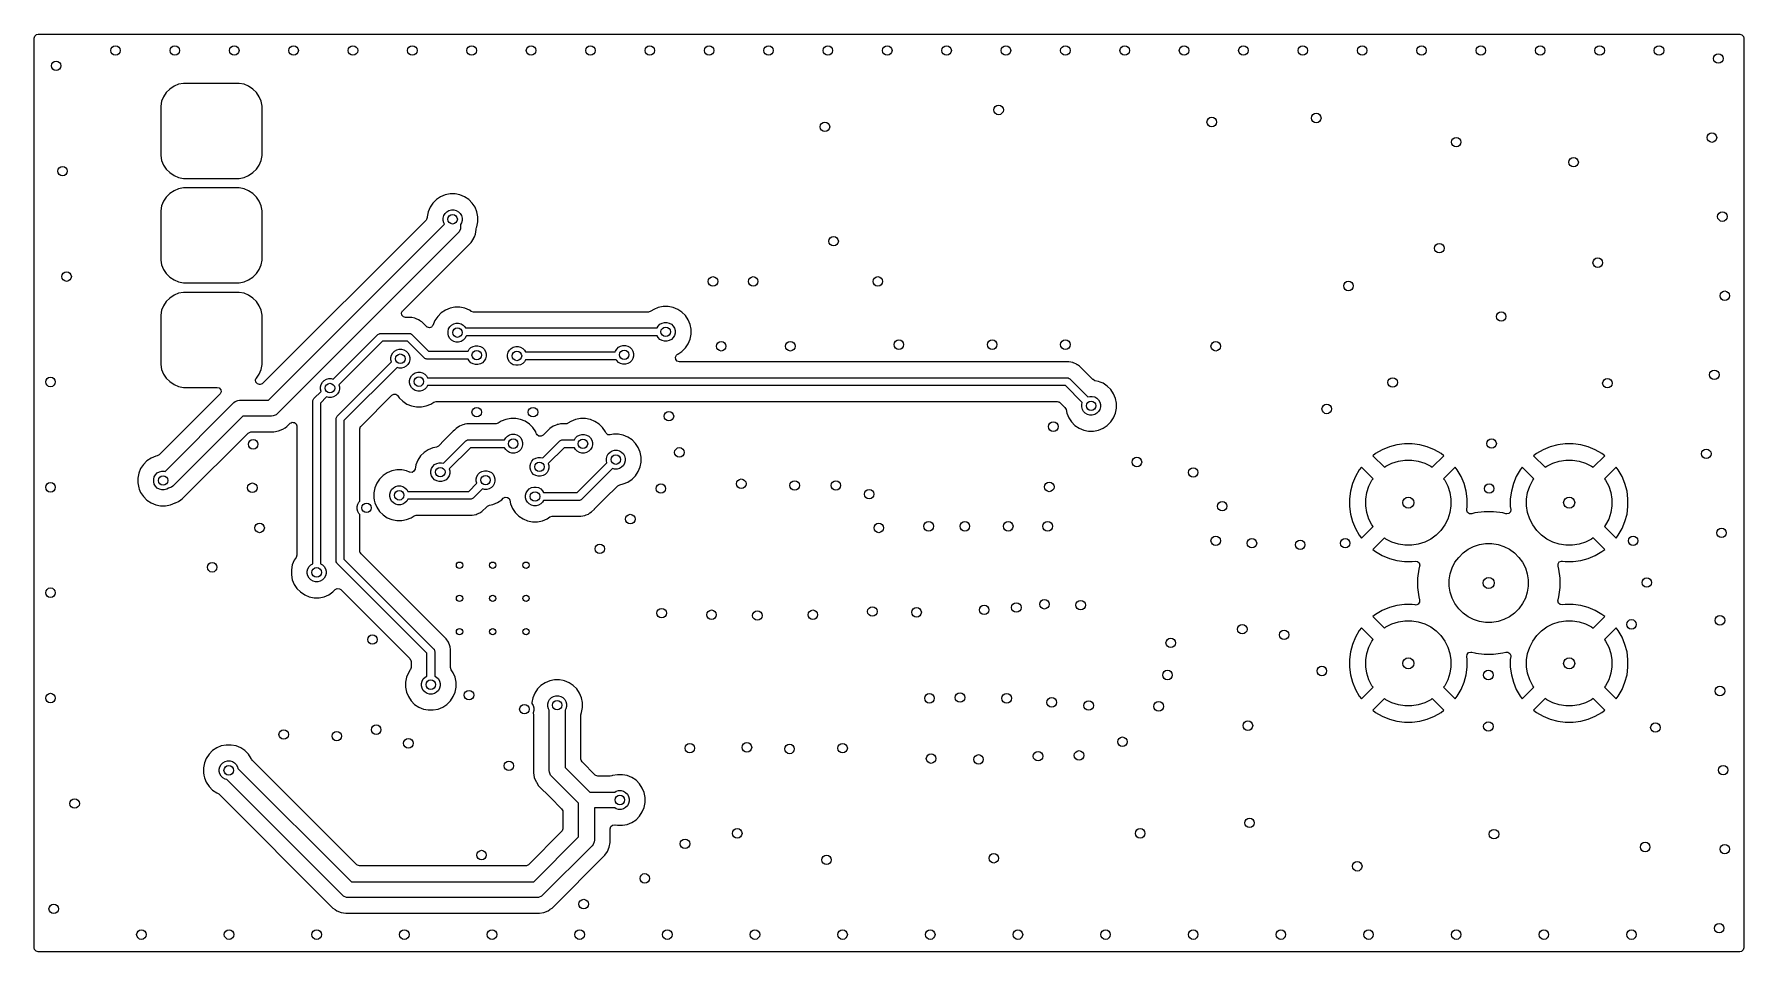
# Model space of a CAD drawing. Extents: x 5.33 to 7.46, y -5.07 to -3.93.
import ezdxf

# ---------------------------------------------------------------- set-up
doc = ezdxf.new("R2010")
doc.units = 0
doc.header["$MEASUREMENT"] = 0
doc.layers.add('BLACK', color=7, linetype='CONTINUOUS')

msp = doc.modelspace()

# ---------------------------------------------------------------- linework, layer by layer
at = {"layer": 'BLACK', "linetype": 'CONTINUOUS'}
for p, q in [((5.3297, -3.9347), (5.3305, -3.932)), ((5.3305, -3.932), (5.3326, -3.9302)), ((5.3326, -3.9302), (5.3347, -3.9297)), ((5.3347, -3.9297), (7.4507, -3.9297)), ((7.4507, -3.9297), (7.4534, -3.9305)), ((7.4534, -3.9305), (7.4552, -3.9326)), ((7.4552, -3.9326), (7.4556, -3.9347)), ((5.3297, -4.0193), (5.3297, -3.9347)), ((7.4556, -3.9347), (7.4556, -5.0664)), ((5.5036, -3.9945), (5.4984, -3.998)), ((5.5093, -3.9921), (5.5036, -3.9945)), ((5.5154, -3.9909), (5.5093, -3.9921)), ((5.5093, -3.9921), (5.5093, -3.9921)), ((5.5185, -3.9909), (5.5154, -3.9909)), ((5.5154, -3.9909), (5.5154, -3.9909)), ((5.5211, -3.9909), (5.5185, -3.9909)), ((5.5841, -3.9909), (5.5211, -3.9909)), ((5.5846, -3.9909), (5.5841, -3.9909)), ((5.5907, -3.9921), (5.5846, -3.9909)), ((5.5846, -3.9909), (5.5846, -3.9909)), ((5.5964, -3.9945), (5.5907, -3.9921)), ((5.6016, -3.998), (5.5964, -3.9945)), ((5.4882, -4.0132), (5.487, -4.0193)), ((5.4906, -4.0075), (5.4882, -4.0132)), ((5.4882, -4.0132), (5.4882, -4.0132)), ((5.494, -4.0024), (5.4906, -4.0075)), ((5.4984, -3.998), (5.494, -4.0024)), ((5.494, -4.0024), (5.494, -4.0024)), ((5.4984, -3.998), (5.4984, -3.998)), ((5.606, -4.0024), (5.6016, -3.998)), ((5.6094, -4.0075), (5.606, -4.0024)), ((5.6118, -4.0132), (5.6094, -4.0075)), ((5.613, -4.0193), (5.6118, -4.0132)), ((5.3297, -4.1493), (5.3297, -4.0193)), ((5.487, -4.0193), (5.487, -4.0198)), ((5.487, -4.0193), (5.487, -4.0193)), ((5.487, -4.0198), (5.487, -4.075)), ((5.613, -4.0198), (5.613, -4.0193)), ((5.613, -4.075), (5.613, -4.0198)), ((5.487, -4.075), (5.487, -4.0776)), ((5.487, -4.0776), (5.487, -4.0807)), ((5.487, -4.0807), (5.4882, -4.0868)), ((5.6118, -4.0868), (5.613, -4.0807)), ((5.613, -4.0776), (5.613, -4.075)), ((5.613, -4.0807), (5.613, -4.0776)), ((5.4882, -4.0868), (5.4906, -4.0925)), ((5.4906, -4.0925), (5.494, -4.0976)), ((5.494, -4.0976), (5.4984, -4.102)), ((5.4984, -4.102), (5.5036, -4.1055)), ((5.5964, -4.1055), (5.6016, -4.102)), ((5.6016, -4.102), (5.606, -4.0976)), ((5.606, -4.0976), (5.6094, -4.0925)), ((5.6094, -4.0925), (5.6118, -4.0868)), ((5.5036, -4.1055), (5.5093, -4.1079)), ((5.5093, -4.1221), (5.5036, -4.1245)), ((5.5093, -4.1079), (5.5154, -4.1091)), ((5.5154, -4.1209), (5.5093, -4.1221)), ((5.5093, -4.1221), (5.5093, -4.1221)), ((5.5154, -4.1091), (5.5154, -4.1091)), ((5.5154, -4.1091), (5.5846, -4.1091)), ((5.5185, -4.1209), (5.5154, -4.1209)), ((5.5154, -4.1209), (5.5154, -4.1209)), ((5.5211, -4.1209), (5.5185, -4.1209)), ((5.5841, -4.1209), (5.5211, -4.1209)), ((5.5846, -4.1209), (5.5841, -4.1209)), ((5.5846, -4.1091), (5.5907, -4.1079)), ((5.5846, -4.1091), (5.5846, -4.1091)), ((5.5907, -4.1221), (5.5846, -4.1209)), ((5.5846, -4.1209), (5.5846, -4.1209)), ((5.5907, -4.1079), (5.5964, -4.1055)), ((5.5964, -4.1245), (5.5907, -4.1221)), ((5.4882, -4.1432), (5.487, -4.1493)), ((5.4906, -4.1375), (5.4882, -4.1432)), ((5.4882, -4.1432), (5.4882, -4.1432)), ((5.494, -4.1324), (5.4906, -4.1375)), ((5.4984, -4.128), (5.494, -4.1324)), ((5.494, -4.1324), (5.494, -4.1324)), ((5.5036, -4.1245), (5.4984, -4.128)), ((5.4984, -4.128), (5.4984, -4.128)), ((5.6016, -4.128), (5.5964, -4.1245)), ((5.606, -4.1324), (5.6016, -4.128)), ((5.6094, -4.1375), (5.606, -4.1324)), ((5.6118, -4.1432), (5.6094, -4.1375)), ((5.613, -4.1493), (5.6118, -4.1432)), ((5.8221, -4.1451), (5.8197, -4.1508)), ((5.8255, -4.1399), (5.8221, -4.1451)), ((5.8299, -4.1355), (5.8255, -4.1399)), ((5.8255, -4.1399), (5.8255, -4.1399)), ((5.8351, -4.1321), (5.8299, -4.1355)), ((5.8299, -4.1355), (5.8299, -4.1355)), ((5.8408, -4.1297), (5.8351, -4.1321)), ((5.8469, -4.1285), (5.8408, -4.1297)), ((5.8408, -4.1297), (5.8408, -4.1297)), ((5.8531, -4.1285), (5.8469, -4.1285)), ((5.8469, -4.1285), (5.8469, -4.1285)), ((5.8592, -4.1297), (5.8531, -4.1285)), ((5.8531, -4.1285), (5.8531, -4.1285)), ((5.8649, -4.1321), (5.8592, -4.1297)), ((5.8701, -4.1355), (5.8649, -4.1321)), ((5.8745, -4.1399), (5.8701, -4.1355)), ((5.8779, -4.1451), (5.8745, -4.1399)), ((5.8803, -4.1508), (5.8779, -4.1451)), ((5.3297, -4.4819), (5.3297, -4.1493)), ((5.487, -4.1493), (5.487, -4.1498)), ((5.487, -4.1493), (5.487, -4.1493)), ((5.487, -4.1498), (5.487, -4.205)), ((5.613, -4.1498), (5.613, -4.1493)), ((5.613, -4.205), (5.613, -4.1498)), ((5.817, -4.1612), (5.6142, -4.364)), ((5.6209, -4.3852), (5.84, -4.1661)), ((5.8177, -4.1604), (5.817, -4.1612)), ((5.8185, -4.1577), (5.8177, -4.1604)), ((5.8197, -4.1508), (5.8185, -4.1569)), ((5.8185, -4.1569), (5.8185, -4.1577)), ((5.8197, -4.1508), (5.8197, -4.1508)), ((5.8383, -4.1585), (5.8391, -4.1555)), ((5.8383, -4.1615), (5.8383, -4.1585)), ((5.8391, -4.1645), (5.8383, -4.1615)), ((5.8391, -4.1555), (5.8406, -4.1528)), ((5.84, -4.1661), (5.8391, -4.1645)), ((5.8406, -4.1528), (5.8428, -4.1506)), ((5.8428, -4.1506), (5.8455, -4.1491)), ((5.8455, -4.1491), (5.8485, -4.1483)), ((5.8485, -4.1483), (5.8515, -4.1483)), ((5.8515, -4.1483), (5.8545, -4.1491)), ((5.8545, -4.1491), (5.8572, -4.1506)), ((5.8572, -4.1506), (5.8594, -4.1528)), ((5.8594, -4.1528), (5.8609, -4.1555)), ((5.8609, -4.1645), (5.8598, -4.1664)), ((5.8598, -4.1664), (5.8598, -4.17)), ((5.8609, -4.1555), (5.8617, -4.1585)), ((5.8617, -4.1615), (5.8609, -4.1645)), ((5.8617, -4.1585), (5.8617, -4.1615)), ((5.8815, -4.1569), (5.8803, -4.1508)), ((5.8803, -4.1692), (5.8815, -4.1631)), ((5.8815, -4.1631), (5.8815, -4.1569)), ((5.857, -4.177), (5.632, -4.402)), ((5.8582, -4.1755), (5.857, -4.177)), ((5.8597, -4.1719), (5.8582, -4.1755)), ((5.8598, -4.17), (5.8597, -4.1719)), ((5.8597, -4.1719), (5.8597, -4.1719)), ((5.873, -4.1888), (5.8759, -4.1845)), ((5.8759, -4.1845), (5.876, -4.1843)), ((5.8759, -4.1845), (5.8759, -4.1845)), ((5.876, -4.1843), (5.8762, -4.184)), ((5.8762, -4.184), (5.8771, -4.1818)), ((5.8771, -4.1818), (5.8784, -4.1786)), ((5.8784, -4.1786), (5.8795, -4.1729)), ((5.8795, -4.172), (5.8799, -4.1701)), ((5.8795, -4.1729), (5.8795, -4.172)), ((5.8799, -4.1701), (5.8803, -4.1692)), ((5.487, -4.205), (5.487, -4.2076)), ((5.487, -4.2076), (5.487, -4.2107)), ((5.613, -4.2076), (5.613, -4.205)), ((5.613, -4.2107), (5.613, -4.2076)), ((5.788, -4.2738), (5.873, -4.1888)), ((5.873, -4.1888), (5.873, -4.1888)), ((5.487, -4.2107), (5.4882, -4.2168)), ((5.4882, -4.2168), (5.4906, -4.2225)), ((5.4906, -4.2225), (5.494, -4.2276)), ((5.494, -4.2276), (5.4984, -4.232)), ((5.6016, -4.232), (5.606, -4.2276)), ((5.606, -4.2276), (5.6094, -4.2225)), ((5.6094, -4.2225), (5.6118, -4.2168)), ((5.6118, -4.2168), (5.613, -4.2107)), ((5.4984, -4.232), (5.5036, -4.2355)), ((5.5036, -4.2355), (5.5093, -4.2379)), ((5.5093, -4.2379), (5.5154, -4.2391)), ((5.5154, -4.2509), (5.5093, -4.2521)), ((5.5154, -4.2391), (5.5154, -4.2391)), ((5.5154, -4.2391), (5.5846, -4.2391)), ((5.5185, -4.2509), (5.5154, -4.2509)), ((5.5154, -4.2509), (5.5154, -4.2509)), ((5.5211, -4.2509), (5.5185, -4.2509)), ((5.5841, -4.2509), (5.5211, -4.2509)), ((5.5846, -4.2509), (5.5841, -4.2509)), ((5.5846, -4.2391), (5.5907, -4.2379)), ((5.5846, -4.2391), (5.5846, -4.2391)), ((5.5907, -4.2521), (5.5846, -4.2509)), ((5.5846, -4.2509), (5.5846, -4.2509)), ((5.5907, -4.2379), (5.5964, -4.2355)), ((5.5964, -4.2355), (5.6016, -4.232)), ((5.4906, -4.2675), (5.4882, -4.2732)), ((5.494, -4.2624), (5.4906, -4.2675)), ((5.4984, -4.258), (5.494, -4.2624)), ((5.494, -4.2624), (5.494, -4.2624)), ((5.5036, -4.2545), (5.4984, -4.258)), ((5.4984, -4.258), (5.4984, -4.258)), ((5.5093, -4.2521), (5.5036, -4.2545)), ((5.5093, -4.2521), (5.5093, -4.2521)), ((5.5964, -4.2545), (5.5907, -4.2521)), ((5.6016, -4.258), (5.5964, -4.2545)), ((5.606, -4.2624), (5.6016, -4.258)), ((5.6094, -4.2675), (5.606, -4.2624)), ((5.6118, -4.2732), (5.6094, -4.2675)), ((5.8411, -4.2731), (5.8359, -4.2765)), ((5.8468, -4.2707), (5.8411, -4.2731)), ((5.8529, -4.2695), (5.8468, -4.2707)), ((5.8468, -4.2707), (5.8468, -4.2707)), ((5.8591, -4.2695), (5.8529, -4.2695)), ((5.8529, -4.2695), (5.8529, -4.2695)), ((5.8652, -4.2707), (5.8591, -4.2695)), ((5.8591, -4.2695), (5.8591, -4.2695)), ((5.8709, -4.2731), (5.8652, -4.2707)), ((5.8652, -4.2707), (5.8652, -4.2707)), ((5.8731, -4.2745), (5.8709, -4.2731)), ((6.1001, -4.2721), (6.0964, -4.2745)), ((6.1058, -4.2697), (6.1001, -4.2721)), ((6.1119, -4.2685), (6.1058, -4.2697)), ((6.1058, -4.2697), (6.1058, -4.2697)), ((6.1181, -4.2685), (6.1119, -4.2685)), ((6.1119, -4.2685), (6.1119, -4.2685)), ((6.1242, -4.2697), (6.1181, -4.2685)), ((6.1181, -4.2685), (6.1181, -4.2685)), ((6.1299, -4.2721), (6.1242, -4.2697)), ((6.1351, -4.2755), (6.1299, -4.2721)), ((5.4882, -4.2732), (5.487, -4.2793)), ((5.487, -4.2793), (5.487, -4.2793)), ((5.487, -4.2793), (5.487, -4.2798)), ((5.487, -4.2798), (5.487, -4.335)), ((5.4882, -4.2732), (5.4882, -4.2732)), ((5.613, -4.2793), (5.6118, -4.2732)), ((5.613, -4.2798), (5.613, -4.2793)), ((5.613, -4.335), (5.613, -4.2798)), ((5.7866, -4.2766), (5.7878, -4.274)), ((5.787, -4.2794), (5.7866, -4.2766)), ((5.7888, -4.2815), (5.787, -4.2794)), ((5.7878, -4.274), (5.788, -4.2738)), ((5.7915, -4.2823), (5.7888, -4.2815)), ((5.7984, -4.2823), (5.7915, -4.2823)), ((5.7994, -4.2824), (5.7984, -4.2823)), ((5.8032, -4.2832), (5.7994, -4.2824)), ((5.8045, -4.2837), (5.8032, -4.2832)), ((5.8077, -4.2851), (5.8045, -4.2837)), ((5.8097, -4.2864), (5.8077, -4.2851)), ((5.8099, -4.2866), (5.8097, -4.2864)), ((5.8117, -4.2878), (5.8099, -4.2866)), ((5.8099, -4.2866), (5.8099, -4.2866)), ((5.8153, -4.2914), (5.8117, -4.2878)), ((5.8117, -4.2878), (5.8117, -4.2878)), ((5.8175, -4.2936), (5.8153, -4.2914)), ((5.8153, -4.2914), (5.8153, -4.2914)), ((5.8185, -4.2943), (5.8175, -4.2936)), ((5.8186, -4.2944), (5.8185, -4.2943)), ((5.8187, -4.2944), (5.8186, -4.2944)), ((5.8239, -4.2941), (5.8226, -4.2946)), ((5.824, -4.294), (5.8239, -4.2941)), ((5.8239, -4.2941), (5.8239, -4.2941)), ((5.8248, -4.293), (5.824, -4.294)), ((5.8256, -4.292), (5.8248, -4.293)), ((5.8281, -4.2861), (5.8256, -4.292)), ((5.8315, -4.2809), (5.8281, -4.2861)), ((5.8359, -4.2765), (5.8315, -4.2809)), ((5.8315, -4.2809), (5.8315, -4.2809)), ((5.8359, -4.2765), (5.8359, -4.2765)), ((5.8451, -4.2965), (5.8466, -4.2938)), ((5.8466, -4.2938), (5.8488, -4.2916)), ((5.8488, -4.2916), (5.8515, -4.2901)), ((5.8515, -4.2901), (5.8545, -4.2893)), ((5.8545, -4.2893), (5.8575, -4.2893)), ((5.8575, -4.2893), (5.8605, -4.2901)), ((5.8605, -4.2901), (5.8632, -4.2916)), ((5.8632, -4.2916), (5.8654, -4.2938)), ((5.8654, -4.2938), (5.8661, -4.2951)), ((5.8732, -4.2746), (5.8731, -4.2745)), ((5.8759, -4.2754), (5.8732, -4.2746)), ((6.0936, -4.2754), (5.8759, -4.2754)), ((6.0937, -4.2754), (6.0936, -4.2754)), ((6.0964, -4.2745), (6.0937, -4.2754)), ((6.1043, -4.2951), (6.1056, -4.2928)), ((6.1056, -4.2928), (6.1078, -4.2906)), ((6.1078, -4.2906), (6.1105, -4.2891)), ((6.1105, -4.2891), (6.1135, -4.2883)), ((6.1135, -4.2883), (6.1165, -4.2883)), ((6.1165, -4.2883), (6.1195, -4.2891)), ((6.1195, -4.2891), (6.1222, -4.2906)), ((6.1222, -4.2906), (6.1244, -4.2928)), ((6.1244, -4.2928), (6.1259, -4.2955)), ((6.1395, -4.2799), (6.1351, -4.2755)), ((6.1429, -4.2851), (6.1395, -4.2799)), ((6.1453, -4.2908), (6.1429, -4.2851)), ((6.1465, -4.2969), (6.1453, -4.2908)), ((5.7016, -4.359), (5.7572, -4.3034)), ((5.7627, -4.3118), (5.7086, -4.3659)), ((5.7572, -4.3034), (5.7579, -4.3028)), ((5.7579, -4.3028), (5.7589, -4.3024)), ((5.7579, -4.3028), (5.7579, -4.3028)), ((5.7589, -4.3024), (5.7597, -4.3021)), ((5.7597, -4.3021), (5.7606, -4.302)), ((5.7597, -4.3021), (5.7597, -4.3021)), ((5.7606, -4.302), (5.796, -4.302)), ((5.794, -4.3118), (5.7627, -4.3118)), ((5.8146, -4.3325), (5.794, -4.3118)), ((5.796, -4.302), (5.797, -4.3021)), ((5.797, -4.3021), (5.797, -4.3021)), ((5.797, -4.3021), (5.7975, -4.3023)), ((5.7975, -4.3023), (5.7987, -4.3028)), ((5.7987, -4.3028), (5.7987, -4.3028)), ((5.7987, -4.3028), (5.7995, -4.3034)), ((5.7995, -4.3034), (5.8202, -4.3241)), ((5.8199, -4.2947), (5.8187, -4.2944)), ((5.8212, -4.295), (5.8199, -4.2947)), ((5.8213, -4.295), (5.8212, -4.295)), ((5.8214, -4.295), (5.8213, -4.295)), ((5.8226, -4.2946), (5.8214, -4.295)), ((5.8443, -4.2995), (5.8451, -4.2965)), ((5.8443, -4.3025), (5.8443, -4.2995)), ((5.8451, -4.3055), (5.8443, -4.3025)), ((5.8466, -4.3082), (5.8451, -4.3055)), ((5.8488, -4.3104), (5.8466, -4.3082)), ((5.8515, -4.3119), (5.8488, -4.3104)), ((5.8545, -4.3127), (5.8515, -4.3119)), ((5.8575, -4.3127), (5.8545, -4.3127)), ((5.8605, -4.3119), (5.8575, -4.3127)), ((5.8632, -4.3104), (5.8605, -4.3119)), ((5.8654, -4.3082), (5.8632, -4.3104)), ((5.8669, -4.3055), (5.8654, -4.3082)), ((5.8661, -4.2951), (6.1043, -4.2951)), ((5.8671, -4.3049), (5.8669, -4.3055)), ((6.1043, -4.3049), (5.8671, -4.3049)), ((6.1056, -4.3072), (6.1043, -4.3049)), ((6.1078, -4.3094), (6.1056, -4.3072)), ((6.1105, -4.3109), (6.1078, -4.3094)), ((6.1135, -4.3117), (6.1105, -4.3109)), ((6.1165, -4.3117), (6.1135, -4.3117)), ((6.1195, -4.3109), (6.1165, -4.3117)), ((6.1222, -4.3094), (6.1195, -4.3109)), ((6.1244, -4.3072), (6.1222, -4.3094)), ((6.1259, -4.3045), (6.1244, -4.3072)), ((6.1259, -4.2955), (6.1267, -4.2985)), ((6.1267, -4.3015), (6.1259, -4.3045)), ((6.1267, -4.2985), (6.1267, -4.3015)), ((6.1395, -4.3201), (6.1429, -4.3149)), ((6.1429, -4.3149), (6.1453, -4.3092)), ((6.1453, -4.3092), (6.1465, -4.3031)), ((6.1465, -4.3031), (6.1465, -4.2969)), ((5.487, -4.335), (5.487, -4.3376)), ((5.613, -4.3376), (5.613, -4.335)), ((5.7733, -4.3319), (5.7741, -4.3289)), ((5.7733, -4.335), (5.7733, -4.3319)), ((5.774, -4.3375), (5.7733, -4.335)), ((5.7741, -4.3289), (5.7756, -4.3263)), ((5.7756, -4.3263), (5.7778, -4.3241)), ((5.7778, -4.3241), (5.7805, -4.3225)), ((5.7805, -4.3225), (5.7835, -4.3217)), ((5.7835, -4.3217), (5.7865, -4.3217)), ((5.7865, -4.3217), (5.7895, -4.3225)), ((5.7895, -4.3225), (5.7922, -4.3241)), ((5.7922, -4.3241), (5.7944, -4.3263)), ((5.7944, -4.3263), (5.7959, -4.3289)), ((5.7959, -4.3289), (5.7967, -4.3319)), ((5.7967, -4.335), (5.7959, -4.338)), ((5.7967, -4.3319), (5.7967, -4.335)), ((5.8154, -4.3331), (5.8146, -4.3325)), ((5.8163, -4.3335), (5.8154, -4.3331)), ((5.8154, -4.3331), (5.8154, -4.3331)), ((5.8172, -4.3338), (5.8163, -4.3335)), ((5.8181, -4.3339), (5.8172, -4.3338)), ((5.8172, -4.3338), (5.8172, -4.3338)), ((5.8693, -4.3339), (5.8181, -4.3339)), ((5.8202, -4.3241), (5.8693, -4.3241)), ((5.8693, -4.3241), (5.8706, -4.3218)), ((5.8706, -4.3362), (5.8693, -4.3339)), ((5.8706, -4.3218), (5.8728, -4.3196)), ((5.8728, -4.3384), (5.8706, -4.3362)), ((5.8728, -4.3196), (5.8755, -4.3181)), ((5.8755, -4.3181), (5.8785, -4.3173)), ((5.8785, -4.3173), (5.8815, -4.3173)), ((5.8815, -4.3173), (5.8845, -4.3181)), ((5.8845, -4.3181), (5.8872, -4.3196)), ((5.8872, -4.3196), (5.8894, -4.3218)), ((5.8894, -4.3362), (5.8872, -4.3384)), ((5.8894, -4.3218), (5.8909, -4.3245)), ((5.8909, -4.3335), (5.8894, -4.3362)), ((5.8909, -4.3245), (5.8917, -4.3275)), ((5.8917, -4.3305), (5.8909, -4.3335)), ((5.8917, -4.3275), (5.8917, -4.3305)), ((5.9183, -4.3285), (5.9191, -4.3255)), ((5.9183, -4.3315), (5.9183, -4.3285)), ((5.9191, -4.3345), (5.9183, -4.3315)), ((5.9191, -4.3255), (5.9206, -4.3228)), ((5.9206, -4.3372), (5.9191, -4.3345)), ((5.9206, -4.3228), (5.9228, -4.3206)), ((5.9228, -4.3206), (5.9255, -4.3191)), ((5.9255, -4.3191), (5.9285, -4.3183)), ((5.9285, -4.3183), (5.9315, -4.3183)), ((5.9315, -4.3183), (5.9345, -4.3191)), ((5.9345, -4.3191), (5.9372, -4.3206)), ((5.9372, -4.3206), (5.9394, -4.3228)), ((5.9394, -4.3228), (5.9407, -4.3251)), ((5.9407, -4.3349), (5.9394, -4.3372)), ((5.9407, -4.3251), (6.0523, -4.3251)), ((6.0535, -4.3349), (5.9407, -4.3349)), ((6.0523, -4.3251), (6.0525, -4.3241)), ((6.0525, -4.3241), (6.0541, -4.3215)), ((6.0541, -4.3358), (6.0535, -4.3349)), ((6.0541, -4.3215), (6.0562, -4.3193)), ((6.0562, -4.338), (6.0541, -4.3358)), ((6.0562, -4.3193), (6.0589, -4.3177)), ((6.0589, -4.3177), (6.0619, -4.3169)), ((6.0619, -4.3169), (6.065, -4.3169)), ((6.065, -4.3169), (6.068, -4.3177)), ((6.068, -4.3177), (6.0706, -4.3193)), ((6.0706, -4.3193), (6.0728, -4.3215)), ((6.0728, -4.3358), (6.0706, -4.338)), ((6.0728, -4.3215), (6.0743, -4.3241)), ((6.0743, -4.3332), (6.0728, -4.3358)), ((6.0743, -4.3241), (6.0751, -4.3271)), ((6.0751, -4.3302), (6.0743, -4.3332)), ((6.0751, -4.3271), (6.0751, -4.3302)), ((6.1272, -4.3317), (6.1283, -4.3292)), ((6.1275, -4.3345), (6.1272, -4.3317)), ((6.1294, -4.3366), (6.1275, -4.3345)), ((6.1283, -4.3292), (6.1297, -4.328)), ((6.1321, -4.3374), (6.1294, -4.3366)), ((6.1297, -4.328), (6.1299, -4.3279)), ((6.1299, -4.3279), (6.1351, -4.3245)), ((6.1299, -4.3279), (6.1299, -4.3279)), ((6.1351, -4.3245), (6.1395, -4.3201)), ((5.487, -4.3376), (5.487, -4.3407)), ((5.487, -4.3407), (5.4882, -4.3468)), ((5.4882, -4.3468), (5.4906, -4.3525)), ((5.4906, -4.3525), (5.494, -4.3576)), ((5.494, -4.3576), (5.4984, -4.362)), ((5.6051, -4.3598), (5.6059, -4.3577)), ((5.6059, -4.3577), (5.606, -4.3576)), ((5.606, -4.3576), (5.6094, -4.3525)), ((5.6094, -4.3525), (5.6118, -4.3468)), ((5.6118, -4.3468), (5.613, -4.3407)), ((5.613, -4.3407), (5.613, -4.3376)), ((5.7065, -4.405), (5.774, -4.3375)), ((5.7809, -4.3445), (5.7149, -4.4105)), ((5.7835, -4.3452), (5.7809, -4.3445)), ((5.7865, -4.3452), (5.7835, -4.3452)), ((5.7895, -4.3444), (5.7865, -4.3452)), ((5.7922, -4.3428), (5.7895, -4.3444)), ((5.7944, -4.3406), (5.7922, -4.3428)), ((5.7959, -4.338), (5.7944, -4.3406)), ((5.7964, -4.3605), (5.7972, -4.3575)), ((5.7972, -4.3575), (5.7988, -4.3548)), ((5.7988, -4.3548), (5.801, -4.3526)), ((5.801, -4.3526), (5.8036, -4.3511)), ((5.8036, -4.3511), (5.8066, -4.3503)), ((5.8066, -4.3503), (5.8097, -4.3503)), ((5.8097, -4.3503), (5.8127, -4.3511)), ((5.8127, -4.3511), (5.8153, -4.3526)), ((5.8153, -4.3526), (5.8175, -4.3548)), ((5.8175, -4.3548), (5.8188, -4.3571)), ((5.8188, -4.3571), (6.614, -4.3571)), ((5.8755, -4.3399), (5.8728, -4.3384)), ((5.8785, -4.3407), (5.8755, -4.3399)), ((5.8815, -4.3407), (5.8785, -4.3407)), ((5.8845, -4.3399), (5.8815, -4.3407)), ((5.8872, -4.3384), (5.8845, -4.3399)), ((5.9228, -4.3394), (5.9206, -4.3372)), ((5.9255, -4.3409), (5.9228, -4.3394)), ((5.9285, -4.3417), (5.9255, -4.3409)), ((5.9315, -4.3417), (5.9285, -4.3417)), ((5.9345, -4.3409), (5.9315, -4.3417)), ((5.9372, -4.3394), (5.9345, -4.3409)), ((5.9394, -4.3372), (5.9372, -4.3394)), ((6.0589, -4.3396), (6.0562, -4.338)), ((6.0619, -4.3404), (6.0589, -4.3396)), ((6.065, -4.3404), (6.0619, -4.3404)), ((6.068, -4.3396), (6.065, -4.3404)), ((6.0706, -4.338), (6.068, -4.3396)), ((6.6164, -4.3374), (6.1321, -4.3374)), ((6.614, -4.3571), (6.615, -4.3572)), ((6.615, -4.3572), (6.615, -4.3572)), ((6.615, -4.3572), (6.6155, -4.3574)), ((6.6155, -4.3574), (6.6167, -4.3579)), ((6.6187, -4.3378), (6.6164, -4.3374)), ((6.6164, -4.3374), (6.6164, -4.3374)), ((6.6164, -4.3374), (6.6164, -4.3374)), ((6.6167, -4.3579), (6.6167, -4.3579)), ((6.6167, -4.3579), (6.6175, -4.3585)), ((6.6188, -4.3378), (6.6187, -4.3378)), ((6.6187, -4.3378), (6.6187, -4.3378)), ((6.6212, -4.3383), (6.6188, -4.3378)), ((6.6216, -4.3385), (6.6212, -4.3383)), ((6.6219, -4.3386), (6.6216, -4.3385)), ((6.6257, -4.3402), (6.6219, -4.3386)), ((6.6219, -4.3386), (6.6219, -4.3386)), ((6.6268, -4.341), (6.6257, -4.3402)), ((6.6271, -4.3411), (6.6268, -4.341)), ((6.6268, -4.341), (6.6268, -4.341)), ((6.6297, -4.3429), (6.6271, -4.3411)), ((6.6331, -4.3463), (6.6297, -4.3429)), ((6.6334, -4.3466), (6.6331, -4.3463)), ((6.6331, -4.3463), (6.6331, -4.3463)), ((6.6463, -4.3595), (6.6334, -4.3466)), ((5.5607, -4.3775), (5.4976, -4.4406)), ((5.4984, -4.362), (5.5036, -4.3655)), ((5.5036, -4.3655), (5.5093, -4.3679)), ((5.5093, -4.3679), (5.5154, -4.3691)), ((5.5154, -4.3691), (5.5159, -4.3691)), ((5.5159, -4.3691), (5.5572, -4.3691)), ((5.5572, -4.3691), (5.5598, -4.3699)), ((5.5598, -4.3699), (5.5617, -4.372)), ((5.5609, -4.3773), (5.5607, -4.3775)), ((5.5621, -4.3747), (5.5609, -4.3773)), ((5.5617, -4.372), (5.5621, -4.3747)), ((5.6055, -4.3626), (5.6051, -4.3598)), ((5.6074, -4.3647), (5.6055, -4.3626)), ((5.61, -4.3655), (5.6074, -4.3647)), ((5.6107, -4.3655), (5.61, -4.3655)), ((5.6118, -4.3653), (5.6107, -4.3655)), ((5.6119, -4.3653), (5.6118, -4.3653)), ((5.6121, -4.3653), (5.6119, -4.3653)), ((5.6131, -4.3646), (5.6121, -4.3653)), ((5.6142, -4.364), (5.6131, -4.3646)), ((5.6775, -4.383), (5.6865, -4.3741)), ((5.6858, -4.3685), (5.6866, -4.3655)), ((5.6858, -4.3715), (5.6858, -4.3685)), ((5.6865, -4.3741), (5.6858, -4.3715)), ((5.6866, -4.3655), (5.6881, -4.3628)), ((5.6881, -4.3628), (5.6903, -4.3606)), ((5.6903, -4.3606), (5.693, -4.3591)), ((5.693, -4.3591), (5.696, -4.3583)), ((5.696, -4.3583), (5.6991, -4.3583)), ((5.6991, -4.3583), (5.7016, -4.359)), ((5.7047, -4.3794), (5.702, -4.3809)), ((5.7069, -4.3772), (5.7047, -4.3794)), ((5.7084, -4.3745), (5.7069, -4.3772)), ((5.7092, -4.3715), (5.7084, -4.3745)), ((5.7086, -4.3659), (5.7092, -4.3685)), ((5.7092, -4.3685), (5.7092, -4.3715)), ((5.7361, -4.4172), (5.7744, -4.3789)), ((5.7744, -4.3789), (5.7769, -4.3775)), ((5.7769, -4.3775), (5.7796, -4.3777)), ((5.7796, -4.3777), (5.7819, -4.3794)), ((5.7819, -4.3794), (5.782, -4.3796)), ((5.7964, -4.3635), (5.7964, -4.3605)), ((5.7972, -4.3665), (5.7964, -4.3635)), ((5.7988, -4.3692), (5.7972, -4.3665)), ((5.801, -4.3714), (5.7988, -4.3692)), ((5.8036, -4.3729), (5.801, -4.3714)), ((5.8066, -4.3737), (5.8036, -4.3729)), ((5.8097, -4.3737), (5.8066, -4.3737)), ((5.8127, -4.3729), (5.8097, -4.3737)), ((5.8153, -4.3714), (5.8127, -4.3729)), ((5.8175, -4.3692), (5.8153, -4.3714)), ((5.8188, -4.3669), (5.8175, -4.3692)), ((6.612, -4.3669), (5.8188, -4.3669)), ((6.633, -4.3879), (6.612, -4.3669)), ((6.6175, -4.3585), (6.6399, -4.381)), ((6.6464, -4.3595), (6.6463, -4.3595)), ((6.6488, -4.3608), (6.6464, -4.3595)), ((6.6532, -4.3617), (6.6488, -4.3608)), ((6.6553, -4.3626), (6.6532, -4.3617)), ((6.6532, -4.3617), (6.6532, -4.3617)), ((6.6589, -4.3641), (6.6553, -4.3626)), ((6.6641, -4.3675), (6.6589, -4.3641)), ((6.6685, -4.3719), (6.6641, -4.3675)), ((6.6719, -4.3771), (6.6685, -4.3719)), ((6.6743, -4.3828), (6.6719, -4.3771)), ((5.4925, -4.4736), (5.578, -4.388)), ((5.578, -4.388), (5.5795, -4.3868)), ((5.5795, -4.3868), (5.5831, -4.3853)), ((5.5795, -4.3868), (5.5795, -4.3868)), ((5.5831, -4.3853), (5.585, -4.3852)), ((5.585, -4.3852), (5.6209, -4.3852)), ((5.6761, -4.3865), (5.6762, -4.3856)), ((5.6761, -4.5886), (5.6761, -4.3865)), ((5.6762, -4.3856), (5.6769, -4.3838)), ((5.6769, -4.3838), (5.6775, -4.383)), ((5.6769, -4.3838), (5.6769, -4.3838)), ((5.6934, -4.381), (5.6859, -4.3886)), ((5.6859, -4.3886), (5.6859, -4.5886)), ((5.696, -4.3817), (5.6934, -4.381)), ((5.6991, -4.3817), (5.696, -4.3817)), ((5.702, -4.3809), (5.6991, -4.3817)), ((5.782, -4.3796), (5.7837, -4.3821)), ((5.7837, -4.3821), (5.7837, -4.3821)), ((5.7837, -4.3821), (5.7837, -4.3821)), ((5.7837, -4.3821), (5.7881, -4.3865)), ((5.7881, -4.3865), (5.7932, -4.3899)), ((5.7932, -4.3899), (5.799, -4.3923)), ((5.799, -4.3923), (5.805, -4.3935)), ((5.805, -4.3935), (5.805, -4.3935)), ((5.805, -4.3935), (5.8113, -4.3935)), ((5.8113, -4.3935), (5.8173, -4.3923)), ((5.8113, -4.3935), (5.8113, -4.3935)), ((5.8173, -4.3923), (5.8231, -4.3899)), ((5.8231, -4.3899), (5.8268, -4.3875)), ((5.8268, -4.3875), (5.8294, -4.3866)), ((5.8294, -4.3866), (5.8295, -4.3866)), ((5.8295, -4.3866), (6.6017, -4.3866)), ((6.6017, -4.3866), (6.6029, -4.387)), ((6.6029, -4.387), (6.6041, -4.3872)), ((6.6041, -4.3872), (6.6043, -4.3874)), ((6.6043, -4.3874), (6.6044, -4.3874)), ((6.6044, -4.3874), (6.6053, -4.3881)), ((6.6053, -4.3881), (6.6115, -4.3943)), ((6.6115, -4.3943), (6.6128, -4.3968)), ((6.6128, -4.3968), (6.6128, -4.3968)), ((6.6128, -4.3968), (6.6137, -4.4012)), ((6.6323, -4.3905), (6.633, -4.3879)), ((6.6323, -4.3935), (6.6323, -4.3905)), ((6.6331, -4.3965), (6.6323, -4.3935)), ((6.6346, -4.3992), (6.6331, -4.3965)), ((6.6368, -4.4014), (6.6346, -4.3992)), ((6.6399, -4.381), (6.6425, -4.3803)), ((6.6425, -4.3803), (6.6455, -4.3803)), ((6.6455, -4.3803), (6.6485, -4.3811)), ((6.6485, -4.3811), (6.6512, -4.3826)), ((6.6512, -4.3826), (6.6534, -4.3848)), ((6.6534, -4.3992), (6.6512, -4.4014)), ((6.6534, -4.3848), (6.6549, -4.3875)), ((6.6549, -4.3965), (6.6534, -4.3992)), ((6.6549, -4.3875), (6.6557, -4.3905)), ((6.6557, -4.3935), (6.6549, -4.3965)), ((6.6557, -4.3905), (6.6557, -4.3935)), ((6.6755, -4.3889), (6.6743, -4.3828)), ((6.6743, -4.4012), (6.6755, -4.3951)), ((6.6755, -4.3951), (6.6755, -4.3889)), ((5.5891, -4.4048), (5.502, -4.492)), ((5.625, -4.4048), (5.5891, -4.4048)), ((5.6269, -4.4047), (5.625, -4.4048)), ((5.6305, -4.4032), (5.6269, -4.4047)), ((5.632, -4.402), (5.6305, -4.4032)), ((5.6305, -4.4032), (5.6305, -4.4032)), ((5.6336, -4.4234), (5.639, -4.4212)), ((5.639, -4.4212), (5.6417, -4.4194)), ((5.6417, -4.4194), (5.6438, -4.418)), ((5.6438, -4.418), (5.648, -4.4138)), ((5.648, -4.4138), (5.6481, -4.4137)), ((5.6481, -4.4137), (5.6493, -4.4131)), ((5.6493, -4.4131), (5.6504, -4.4125)), ((5.6504, -4.4125), (5.6505, -4.4126)), ((5.6505, -4.4126), (5.6507, -4.4125)), ((5.6507, -4.4125), (5.6519, -4.4127)), ((5.6519, -4.4127), (5.6531, -4.4127)), ((5.6531, -4.4127), (5.6533, -4.4128)), ((5.6533, -4.4128), (5.6534, -4.4129)), ((5.6534, -4.4129), (5.6544, -4.4137)), ((5.6544, -4.4137), (5.6554, -4.4144)), ((5.6554, -4.4144), (5.6554, -4.4146)), ((5.6554, -4.4146), (5.6556, -4.4147)), ((5.6556, -4.4147), (5.6559, -4.4159)), ((5.6559, -4.4159), (5.6564, -4.417)), ((5.6564, -4.417), (5.6564, -4.4173)), ((5.6564, -4.4173), (5.6564, -4.4174)), ((5.6564, -4.4174), (5.6564, -4.4174)), ((5.6564, -4.4174), (5.6564, -4.4174)), ((5.6564, -4.4174), (5.6564, -4.5779)), ((5.7051, -4.4085), (5.7052, -4.4075)), ((5.7051, -4.5848), (5.7051, -4.4085)), ((5.7052, -4.4075), (5.7059, -4.4057)), ((5.7059, -4.4057), (5.7065, -4.405)), ((5.7059, -4.4057), (5.7059, -4.4057)), ((5.7149, -4.4105), (5.7149, -4.5828)), ((5.7346, -4.4207), (5.7354, -4.418)), ((5.7346, -4.5003), (5.7346, -4.4207)), ((5.7354, -4.418), (5.7361, -4.4172)), ((5.8544, -4.4201), (5.8522, -4.4223)), ((5.8584, -4.4174), (5.8544, -4.4201)), ((5.8544, -4.4201), (5.8544, -4.4201)), ((5.8629, -4.4156), (5.8584, -4.4174)), ((5.8584, -4.4174), (5.8584, -4.4174)), ((5.8645, -4.4153), (5.8629, -4.4156)), ((5.8629, -4.4156), (5.8629, -4.4156)), ((5.8653, -4.4151), (5.8645, -4.4153)), ((5.8677, -4.4146), (5.8653, -4.4151)), ((5.8653, -4.4151), (5.8653, -4.4151)), ((5.904, -4.4146), (5.8677, -4.4146)), ((5.9041, -4.4146), (5.904, -4.4146)), ((5.9068, -4.4138), (5.9041, -4.4146)), ((5.9105, -4.4113), (5.9068, -4.4138)), ((5.9162, -4.4089), (5.9105, -4.4113)), ((5.9223, -4.4077), (5.9162, -4.4089)), ((5.9162, -4.4089), (5.9162, -4.4089)), ((5.9285, -4.4077), (5.9223, -4.4077)), ((5.9223, -4.4077), (5.9223, -4.4077)), ((5.9346, -4.4089), (5.9285, -4.4077)), ((5.9285, -4.4077), (5.9285, -4.4077)), ((5.9403, -4.4113), (5.9346, -4.4089)), ((5.9455, -4.4148), (5.9403, -4.4113)), ((5.9499, -4.4192), (5.9455, -4.4148)), ((5.9533, -4.4243), (5.9499, -4.4192)), ((5.971, -4.4202), (5.9625, -4.4286)), ((5.975, -4.4175), (5.971, -4.4202)), ((5.971, -4.4202), (5.971, -4.4202)), ((5.9777, -4.4164), (5.975, -4.4175)), ((5.975, -4.4175), (5.975, -4.4175)), ((5.9795, -4.4156), (5.9777, -4.4164)), ((5.9777, -4.4164), (5.9777, -4.4164)), ((5.98, -4.4155), (5.9795, -4.4156)), ((5.9803, -4.4155), (5.98, -4.4155)), ((5.9813, -4.4153), (5.9803, -4.4155)), ((5.9843, -4.4147), (5.9813, -4.4153)), ((5.9891, -4.4147), (5.9843, -4.4147)), ((5.9843, -4.4147), (5.9843, -4.4147)), ((5.9894, -4.4147), (5.9891, -4.4147)), ((5.9907, -4.4147), (5.9894, -4.4147)), ((5.9894, -4.4147), (5.9894, -4.4147)), ((5.9908, -4.4147), (5.9907, -4.4147)), ((5.9909, -4.4146), (5.9908, -4.4147)), ((5.9921, -4.4145), (5.9909, -4.4146)), ((5.9928, -4.4141), (5.9921, -4.4145)), ((5.9935, -4.4138), (5.9928, -4.4141)), ((5.9972, -4.4114), (5.9935, -4.4138)), ((6.0029, -4.409), (5.9972, -4.4114)), ((6.009, -4.4078), (6.0029, -4.409)), ((6.0029, -4.409), (6.0029, -4.409)), ((6.0152, -4.4078), (6.009, -4.4078)), ((6.009, -4.4078), (6.009, -4.4078)), ((6.0211, -4.4089), (6.0152, -4.4078)), ((6.0152, -4.4078), (6.0152, -4.4078)), ((6.0213, -4.409), (6.0211, -4.4089)), ((6.027, -4.4114), (6.0213, -4.409)), ((6.0322, -4.4148), (6.027, -4.4114)), ((6.0366, -4.4192), (6.0322, -4.4148)), ((6.04, -4.4244), (6.0366, -4.4192)), ((6.6137, -4.4012), (6.6161, -4.4069)), ((6.6161, -4.4069), (6.6195, -4.4121)), ((6.6195, -4.4121), (6.6239, -4.4165)), ((6.6239, -4.4165), (6.6291, -4.4199)), ((6.6291, -4.4199), (6.6348, -4.4223)), ((6.6395, -4.4029), (6.6368, -4.4014)), ((6.6425, -4.4037), (6.6395, -4.4029)), ((6.6455, -4.4037), (6.6425, -4.4037)), ((6.6485, -4.4029), (6.6455, -4.4037)), ((6.6512, -4.4014), (6.6485, -4.4029)), ((6.6532, -4.4223), (6.6589, -4.4199)), ((6.6589, -4.4199), (6.6641, -4.4165)), ((6.6641, -4.4165), (6.6685, -4.4121)), ((6.6685, -4.4121), (6.6719, -4.4069)), ((6.6719, -4.4069), (6.6743, -4.4012)), ((5.4976, -4.4406), (5.4853, -4.453)), ((5.5138, -4.508), (5.5958, -4.426)), ((5.5958, -4.426), (5.5982, -4.4247)), ((5.5982, -4.4247), (5.5993, -4.4245)), ((5.5993, -4.4245), (5.6279, -4.4245)), ((5.6279, -4.4245), (5.6336, -4.4234)), ((5.6279, -4.4245), (5.6279, -4.4245)), ((5.6279, -4.4245), (5.6279, -4.4245)), ((5.8324, -4.4421), (5.83, -4.4434)), ((5.84, -4.4345), (5.8324, -4.4421)), ((5.8388, -4.4636), (5.8666, -4.4358)), ((5.8509, -4.4236), (5.84, -4.4345)), ((5.8522, -4.4223), (5.8509, -4.4236)), ((5.8509, -4.4236), (5.8509, -4.4236)), ((5.8666, -4.4358), (5.8673, -4.4352)), ((5.8673, -4.4352), (5.8686, -4.4346)), ((5.8673, -4.4352), (5.8673, -4.4352)), ((5.8686, -4.4346), (5.8691, -4.4344)), ((5.8691, -4.4344), (5.8701, -4.4343)), ((5.8691, -4.4344), (5.8691, -4.4344)), ((5.8701, -4.4343), (5.9147, -4.4343)), ((5.9147, -4.4343), (5.916, -4.4321)), ((5.916, -4.4321), (5.9182, -4.4299)), ((5.9182, -4.4299), (5.9209, -4.4283)), ((5.9209, -4.4283), (5.9238, -4.4275)), ((5.9238, -4.4275), (5.9269, -4.4275)), ((5.9269, -4.4275), (5.9299, -4.4283)), ((5.9299, -4.4283), (5.9326, -4.4299)), ((5.9326, -4.4299), (5.9348, -4.4321)), ((5.9348, -4.4321), (5.9363, -4.4347)), ((5.9363, -4.4347), (5.9371, -4.4377)), ((5.9371, -4.4408), (5.9363, -4.4438)), ((5.9371, -4.4377), (5.9371, -4.4408)), ((5.9537, -4.4253), (5.9533, -4.4243)), ((5.9544, -4.427), (5.9537, -4.4253)), ((5.955, -4.4281), (5.9544, -4.427)), ((5.9573, -4.4298), (5.955, -4.4281)), ((5.9601, -4.43), (5.9573, -4.4298)), ((5.9625, -4.4286), (5.9601, -4.43)), ((5.9621, -4.457), (5.9832, -4.4358)), ((5.9832, -4.4358), (5.984, -4.4352)), ((5.984, -4.4352), (5.9857, -4.4345)), ((5.9857, -4.4345), (5.9867, -4.4344)), ((5.9867, -4.4344), (6.0014, -4.4344)), ((6.0014, -4.4344), (6.0027, -4.4321)), ((6.0027, -4.4321), (6.0049, -4.4299)), ((6.0049, -4.4299), (6.0076, -4.4284)), ((6.0076, -4.4284), (6.0106, -4.4276)), ((6.0106, -4.4276), (6.0137, -4.4276)), ((6.0137, -4.4276), (6.0166, -4.4284)), ((6.0166, -4.4284), (6.0193, -4.4299)), ((6.0193, -4.4299), (6.0215, -4.4321)), ((6.0215, -4.4321), (6.023, -4.4348)), ((6.023, -4.4348), (6.0238, -4.4377)), ((6.0238, -4.4408), (6.023, -4.4438)), ((6.0238, -4.4377), (6.0238, -4.4408)), ((6.0404, -4.4253), (6.04, -4.4244)), ((6.041, -4.4263), (6.0404, -4.4253)), ((6.0432, -4.428), (6.041, -4.4263)), ((6.046, -4.4283), (6.0432, -4.428)), ((6.0499, -4.4275), (6.046, -4.4283)), ((6.0561, -4.4275), (6.0499, -4.4275)), ((6.0499, -4.4275), (6.0499, -4.4275)), ((6.0618, -4.4286), (6.0561, -4.4275)), ((6.0561, -4.4275), (6.0561, -4.4275)), ((6.0622, -4.4287), (6.0618, -4.4286)), ((6.0679, -4.4311), (6.0622, -4.4287)), ((6.0731, -4.4345), (6.0679, -4.4311)), ((6.0775, -4.4389), (6.0731, -4.4345)), ((6.0809, -4.4441), (6.0775, -4.4389)), ((6.6348, -4.4223), (6.6409, -4.4235)), ((6.6409, -4.4235), (6.6409, -4.4235)), ((6.6409, -4.4235), (6.6471, -4.4235)), ((6.6471, -4.4235), (6.6532, -4.4223)), ((6.6471, -4.4235), (6.6471, -4.4235)), ((7.0149, -4.4431), (7.0061, -4.4468)), ((7.0242, -4.4406), (7.0149, -4.4431)), ((7.0337, -4.4394), (7.0242, -4.4406)), ((7.0433, -4.4394), (7.0337, -4.4394)), ((7.0528, -4.4406), (7.0433, -4.4394)), ((7.0621, -4.4431), (7.0528, -4.4406)), ((7.0709, -4.4468), (7.0621, -4.4431)), ((7.2149, -4.4431), (7.2061, -4.4468)), ((7.2242, -4.4406), (7.2149, -4.4431)), ((7.2337, -4.4394), (7.2242, -4.4406)), ((7.2433, -4.4394), (7.2337, -4.4394)), ((7.2528, -4.4406), (7.2433, -4.4394)), ((7.2621, -4.4431), (7.2528, -4.4406)), ((7.2709, -4.4468), (7.2621, -4.4431)), ((5.4699, -4.4605), (5.4655, -4.4649)), ((5.4751, -4.4571), (5.4699, -4.4605)), ((5.4699, -4.4605), (5.4699, -4.4605)), ((5.4808, -4.4547), (5.4751, -4.4571)), ((5.4827, -4.4543), (5.4808, -4.4547)), ((5.4808, -4.4547), (5.4808, -4.4547)), ((5.4828, -4.4543), (5.4827, -4.4543)), ((5.4853, -4.453), (5.4828, -4.4543)), ((5.8068, -4.4597), (5.8044, -4.4654)), ((5.8102, -4.4545), (5.8068, -4.4597)), ((5.8146, -4.4501), (5.8102, -4.4545)), ((5.8102, -4.4545), (5.8102, -4.4545)), ((5.8198, -4.4467), (5.8146, -4.4501)), ((5.8146, -4.4501), (5.8146, -4.4501)), ((5.8255, -4.4443), (5.8198, -4.4467)), ((5.8279, -4.4438), (5.8255, -4.4443)), ((5.8255, -4.4443), (5.8255, -4.4443)), ((5.8255, -4.4443), (5.8255, -4.4443)), ((5.8255, -4.4443), (5.8255, -4.4443)), ((5.8275, -4.4652), (5.8302, -4.4637)), ((5.8299, -4.4434), (5.8279, -4.4438)), ((5.83, -4.4434), (5.8299, -4.4434)), ((5.8302, -4.4637), (5.8332, -4.4629)), ((5.8332, -4.4629), (5.8363, -4.4629)), ((5.8363, -4.4629), (5.8388, -4.4636)), ((5.8721, -4.4442), (5.8458, -4.4705)), ((5.9147, -4.4442), (5.8721, -4.4442)), ((5.916, -4.4464), (5.9147, -4.4442)), ((5.9182, -4.4486), (5.916, -4.4464)), ((5.9209, -4.4502), (5.9182, -4.4486)), ((5.9238, -4.451), (5.9209, -4.4502)), ((5.9269, -4.451), (5.9238, -4.451)), ((5.9299, -4.4502), (5.9269, -4.451)), ((5.9326, -4.4486), (5.9299, -4.4502)), ((5.9348, -4.4464), (5.9326, -4.4486)), ((5.9363, -4.4438), (5.9348, -4.4464)), ((5.9463, -4.4664), (5.9471, -4.4635)), ((5.9471, -4.4635), (5.9486, -4.4608)), ((5.9486, -4.4608), (5.9508, -4.4586)), ((5.9508, -4.4586), (5.9535, -4.4571)), ((5.9535, -4.4571), (5.9564, -4.4563)), ((5.9564, -4.4563), (5.9595, -4.4563)), ((5.9595, -4.4563), (5.9621, -4.457)), ((5.9887, -4.4442), (5.969, -4.4639)), ((5.969, -4.4639), (5.9697, -4.4664)), ((6.0014, -4.4442), (5.9887, -4.4442)), ((6.0027, -4.4465), (6.0014, -4.4442)), ((6.0049, -4.4487), (6.0027, -4.4465)), ((6.0076, -4.4502), (6.0049, -4.4487)), ((6.0051, -4.4999), (6.042, -4.4631)), ((6.0106, -4.451), (6.0076, -4.4502)), ((6.0137, -4.451), (6.0106, -4.451)), ((6.0166, -4.4502), (6.0137, -4.451)), ((6.0193, -4.4487), (6.0166, -4.4502)), ((6.0215, -4.4465), (6.0193, -4.4487)), ((6.023, -4.4438), (6.0215, -4.4465)), ((6.0413, -4.4575), (6.0421, -4.4545)), ((6.0413, -4.4605), (6.0413, -4.4575)), ((6.042, -4.4631), (6.0413, -4.4605)), ((6.0421, -4.4545), (6.0436, -4.4518)), ((6.0436, -4.4518), (6.0458, -4.4496)), ((6.0458, -4.4496), (6.0485, -4.4481)), ((6.0485, -4.4481), (6.0515, -4.4473)), ((6.0515, -4.4473), (6.0545, -4.4473)), ((6.0545, -4.4473), (6.0575, -4.4481)), ((6.0575, -4.4481), (6.0602, -4.4496)), ((6.0602, -4.4496), (6.0624, -4.4518)), ((6.0624, -4.4518), (6.0639, -4.4545)), ((6.0639, -4.4635), (6.0624, -4.4662)), ((6.0639, -4.4545), (6.0647, -4.4575)), ((6.0647, -4.4605), (6.0639, -4.4635)), ((6.0647, -4.4575), (6.0647, -4.4605)), ((6.0833, -4.4498), (6.0809, -4.4441)), ((6.0845, -4.4559), (6.0833, -4.4498)), ((6.0833, -4.4682), (6.0845, -4.4621)), ((6.0845, -4.4621), (6.0845, -4.4559)), ((6.9978, -4.4516), (6.9943, -4.4542)), ((6.9943, -4.4542), (7.0087, -4.4686)), ((7.0061, -4.4468), (6.9978, -4.4516)), ((7.0061, -4.4468), (7.0061, -4.4468)), ((7.0107, -4.4672), (7.0181, -4.4634)), ((7.0181, -4.4634), (7.0261, -4.4608)), ((7.0261, -4.4608), (7.0343, -4.4595)), ((7.0343, -4.4595), (7.0427, -4.4595)), ((7.0427, -4.4595), (7.0509, -4.4608)), ((7.0509, -4.4608), (7.0588, -4.4634)), ((7.0588, -4.4634), (7.0663, -4.4672)), ((7.0682, -4.4686), (7.0827, -4.4542)), ((7.0792, -4.4516), (7.0709, -4.4468)), ((7.0709, -4.4468), (7.0709, -4.4468)), ((7.0827, -4.4542), (7.0792, -4.4516)), ((7.0792, -4.4516), (7.0792, -4.4516)), ((7.0827, -4.4542), (7.0827, -4.4542)), ((7.1978, -4.4516), (7.1943, -4.4542)), ((7.1943, -4.4542), (7.2087, -4.4686)), ((7.2061, -4.4468), (7.1978, -4.4516)), ((7.2061, -4.4468), (7.2061, -4.4468)), ((7.2107, -4.4672), (7.2181, -4.4634)), ((7.2181, -4.4634), (7.2261, -4.4608)), ((7.2261, -4.4608), (7.2343, -4.4595)), ((7.2343, -4.4595), (7.2427, -4.4595)), ((7.2427, -4.4595), (7.2509, -4.4608)), ((7.2509, -4.4608), (7.2588, -4.4634)), ((7.2588, -4.4634), (7.2663, -4.4672)), ((7.2682, -4.4686), (7.2827, -4.4542)), ((7.2792, -4.4516), (7.2709, -4.4468)), ((7.2709, -4.4468), (7.2709, -4.4468)), ((7.2827, -4.4542), (7.2792, -4.4516)), ((7.2792, -4.4516), (7.2792, -4.4516)), ((7.2827, -4.4542), (7.2827, -4.4542)), ((5.3297, -4.8425), (5.3297, -4.4819)), ((5.4597, -4.4758), (5.4585, -4.4819)), ((5.4585, -4.4819), (5.4585, -4.4881)), ((5.4621, -4.4701), (5.4597, -4.4758)), ((5.4597, -4.4758), (5.4597, -4.4758)), ((5.4655, -4.4649), (5.4621, -4.4701)), ((5.4655, -4.4649), (5.4655, -4.4649)), ((5.4783, -4.4835), (5.4791, -4.4805)), ((5.4783, -4.4865), (5.4783, -4.4835)), ((5.4791, -4.4805), (5.4806, -4.4778)), ((5.4806, -4.4778), (5.4828, -4.4756)), ((5.4828, -4.4756), (5.4855, -4.4741)), ((5.4855, -4.4741), (5.4885, -4.4733)), ((5.4885, -4.4733), (5.4915, -4.4733)), ((5.4915, -4.4733), (5.4925, -4.4736)), ((5.7591, -4.4833), (5.7556, -4.4885)), ((5.7635, -4.4789), (5.7591, -4.4833)), ((5.7591, -4.4833), (5.7591, -4.4833)), ((5.7686, -4.4755), (5.7635, -4.4789)), ((5.7635, -4.4789), (5.7635, -4.4789)), ((5.7744, -4.4731), (5.7686, -4.4755)), ((5.7805, -4.4719), (5.7744, -4.4731)), ((5.7744, -4.4731), (5.7744, -4.4731)), ((5.7867, -4.4719), (5.7805, -4.4719)), ((5.7805, -4.4719), (5.7805, -4.4719)), ((5.7928, -4.4731), (5.7867, -4.4719)), ((5.7867, -4.4719), (5.7867, -4.4719)), ((5.7965, -4.4747), (5.7928, -4.4731)), ((5.7928, -4.4731), (5.7928, -4.4731)), ((5.7968, -4.4748), (5.7965, -4.4747)), ((5.7996, -4.4749), (5.7968, -4.4748)), ((5.802, -4.4735), (5.7996, -4.4749)), ((5.8033, -4.4711), (5.802, -4.4735)), ((5.8044, -4.4654), (5.8033, -4.4711)), ((5.8044, -4.4654), (5.8044, -4.4654)), ((5.823, -4.4731), (5.8238, -4.4701)), ((5.823, -4.4761), (5.823, -4.4731)), ((5.8238, -4.4791), (5.823, -4.4761)), ((5.8238, -4.4701), (5.8254, -4.4674)), ((5.8254, -4.4818), (5.8238, -4.4791)), ((5.8254, -4.4674), (5.8275, -4.4652)), ((5.8275, -4.484), (5.8254, -4.4818)), ((5.8302, -4.4855), (5.8275, -4.484)), ((5.8332, -4.4863), (5.8302, -4.4855)), ((5.8392, -4.4855), (5.8363, -4.4863)), ((5.8419, -4.484), (5.8392, -4.4855)), ((5.8441, -4.4818), (5.8419, -4.484)), ((5.8456, -4.4791), (5.8441, -4.4818)), ((5.8464, -4.4761), (5.8456, -4.4791)), ((5.8458, -4.4705), (5.8464, -4.4731)), ((5.8464, -4.4731), (5.8464, -4.4761)), ((5.8793, -4.4829), (5.8801, -4.4799)), ((5.8793, -4.486), (5.8793, -4.4829)), ((5.8801, -4.4799), (5.8817, -4.4773)), ((5.8817, -4.4773), (5.8838, -4.4751)), ((5.8838, -4.4751), (5.8865, -4.4736)), ((5.8865, -4.4736), (5.8895, -4.4728)), ((5.8895, -4.4728), (5.8926, -4.4728)), ((5.8926, -4.4728), (5.8956, -4.4736)), ((5.8956, -4.4736), (5.8982, -4.4751)), ((5.8982, -4.4751), (5.9004, -4.4773)), ((5.9004, -4.4773), (5.9019, -4.4799)), ((5.9019, -4.4799), (5.9027, -4.4829)), ((5.9027, -4.4829), (5.9027, -4.486)), ((5.9463, -4.4695), (5.9463, -4.4664)), ((5.9471, -4.4725), (5.9463, -4.4695)), ((5.9486, -4.4752), (5.9471, -4.4725)), ((5.9508, -4.4774), (5.9486, -4.4752)), ((5.9535, -4.4789), (5.9508, -4.4774)), ((5.9564, -4.4797), (5.9535, -4.4789)), ((5.9595, -4.4797), (5.9564, -4.4797)), ((5.9625, -4.4789), (5.9595, -4.4797)), ((5.9652, -4.4774), (5.9625, -4.4789)), ((5.9674, -4.4752), (5.9652, -4.4774)), ((5.9689, -4.4725), (5.9674, -4.4752)), ((5.9697, -4.4695), (5.9689, -4.4725)), ((5.9697, -4.4664), (5.9697, -4.4695)), ((6.0489, -4.47), (6.0106, -4.5083)), ((6.0515, -4.4707), (6.0489, -4.47)), ((6.0545, -4.4707), (6.0515, -4.4707)), ((6.0575, -4.4699), (6.0545, -4.4707)), ((6.0602, -4.4684), (6.0575, -4.4699)), ((6.0624, -4.4662), (6.0602, -4.4684)), ((6.0679, -4.4869), (6.0731, -4.4835)), ((6.0731, -4.4835), (6.0775, -4.4791)), ((6.0775, -4.4791), (6.0809, -4.4739)), ((6.0809, -4.4739), (6.0833, -4.4682)), ((6.9727, -4.4801), (6.9691, -4.4889)), ((6.9775, -4.4718), (6.9727, -4.4801)), ((6.9727, -4.4801), (6.9727, -4.4801)), ((6.9802, -4.4683), (6.9775, -4.4718)), ((6.9946, -4.4828), (6.9802, -4.4683)), ((6.9894, -4.4922), (6.9932, -4.4847)), ((6.9932, -4.4847), (6.9946, -4.4828)), ((7.0087, -4.4686), (7.0107, -4.4672)), ((7.0663, -4.4672), (7.0682, -4.4686)), ((7.0968, -4.4683), (7.0824, -4.4828)), ((7.0824, -4.4828), (7.0838, -4.4847)), ((7.0838, -4.4847), (7.0876, -4.4922)), ((7.0994, -4.4718), (7.0968, -4.4683)), ((7.1042, -4.4801), (7.0994, -4.4718)), ((7.0994, -4.4718), (7.0994, -4.4718)), ((7.1079, -4.4889), (7.1042, -4.4801)), ((7.1042, -4.4801), (7.1042, -4.4801)), ((7.1727, -4.4801), (7.1691, -4.4889)), ((7.1775, -4.4718), (7.1727, -4.4801)), ((7.1727, -4.4801), (7.1727, -4.4801)), ((7.1802, -4.4683), (7.1775, -4.4718)), ((7.1946, -4.4828), (7.1802, -4.4683)), ((7.1894, -4.4922), (7.1932, -4.4847)), ((7.1932, -4.4847), (7.1946, -4.4828)), ((7.2087, -4.4686), (7.2107, -4.4672)), ((7.2663, -4.4672), (7.2682, -4.4686)), ((7.2968, -4.4683), (7.2824, -4.4828)), ((7.2824, -4.4828), (7.2838, -4.4847)), ((7.2838, -4.4847), (7.2876, -4.4922)), ((7.2994, -4.4718), (7.2968, -4.4683)), ((7.3042, -4.4801), (7.2994, -4.4718)), ((7.2994, -4.4718), (7.2994, -4.4718)), ((7.3079, -4.4889), (7.3042, -4.4801)), ((7.3042, -4.4801), (7.3042, -4.4801)), ((5.4585, -4.4881), (5.4597, -4.4942)), ((5.4597, -4.4942), (5.4597, -4.4942)), ((5.4597, -4.4942), (5.4603, -4.4957)), ((5.4603, -4.4957), (5.4621, -4.4999)), ((5.4621, -4.4999), (5.4655, -4.5051)), ((5.4655, -4.5051), (5.4699, -4.5095)), ((5.4791, -4.4895), (5.4783, -4.4865)), ((5.4806, -4.4922), (5.4791, -4.4895)), ((5.4828, -4.4944), (5.4806, -4.4922)), ((5.4855, -4.4959), (5.4828, -4.4944)), ((5.4885, -4.4967), (5.4855, -4.4959)), ((5.4915, -4.4967), (5.4885, -4.4967)), ((5.4945, -4.4959), (5.4915, -4.4967)), ((5.4967, -4.4947), (5.4945, -4.4959)), ((5.4969, -4.4947), (5.4967, -4.4947)), ((5.5005, -4.4932), (5.4969, -4.4947)), ((5.502, -4.492), (5.5005, -4.4932)), ((5.5005, -4.4932), (5.5005, -4.4932)), ((5.7346, -4.5108), (5.7346, -4.5003)), ((5.7533, -4.4942), (5.7521, -4.5003)), ((5.7521, -4.5003), (5.7521, -4.5065)), ((5.7521, -4.5065), (5.7526, -4.5095)), ((5.7556, -4.4885), (5.7533, -4.4942)), ((5.7533, -4.4942), (5.7533, -4.4942)), ((5.7719, -4.5019), (5.7727, -4.4989)), ((5.7719, -4.505), (5.7719, -4.5019)), ((5.7727, -4.5079), (5.7719, -4.505)), ((5.7727, -4.4989), (5.7742, -4.4962)), ((5.7742, -4.4962), (5.7764, -4.494)), ((5.7764, -4.494), (5.7791, -4.4925)), ((5.7791, -4.4925), (5.782, -4.4917)), ((5.782, -4.4917), (5.7851, -4.4917)), ((5.7851, -4.4917), (5.7881, -4.4925)), ((5.7881, -4.4925), (5.7908, -4.494)), ((5.7908, -4.494), (5.7929, -4.4962)), ((5.7929, -4.4962), (5.7943, -4.4985)), ((5.7943, -4.4985), (5.87, -4.4985)), ((5.8363, -4.4863), (5.8332, -4.4863)), ((5.87, -4.4985), (5.88, -4.4885)), ((5.8756, -4.5069), (5.8748, -4.5075)), ((5.887, -4.4955), (5.8756, -4.5069)), ((5.88, -4.4885), (5.8793, -4.486)), ((5.8895, -4.4962), (5.887, -4.4955)), ((5.8926, -4.4962), (5.8895, -4.4962)), ((5.8956, -4.4954), (5.8926, -4.4962)), ((5.8982, -4.4938), (5.8956, -4.4954)), ((5.9004, -4.4917), (5.8982, -4.4938)), ((5.9019, -4.489), (5.9004, -4.4917)), ((5.9027, -4.486), (5.9019, -4.489)), ((5.913, -4.5071), (5.9154, -4.5058)), ((5.9154, -4.5058), (5.9182, -4.506)), ((5.9182, -4.506), (5.9204, -4.5076)), ((5.9408, -4.5033), (5.9416, -4.5003)), ((5.9408, -4.5064), (5.9408, -4.5033)), ((5.9416, -4.5094), (5.9408, -4.5064)), ((5.9416, -4.5003), (5.9432, -4.4977)), ((5.9432, -4.4977), (5.9453, -4.4955)), ((5.9453, -4.4955), (5.948, -4.4939)), ((5.948, -4.4939), (5.951, -4.4931)), ((5.951, -4.4931), (5.9541, -4.4931)), ((5.9541, -4.4931), (5.957, -4.4939)), ((5.957, -4.4939), (5.9597, -4.4955)), ((5.9597, -4.4955), (5.9619, -4.4977)), ((5.9619, -4.4977), (5.9632, -4.4999)), ((5.9632, -4.4999), (6.0051, -4.4999)), ((6.0391, -4.5077), (6.0553, -4.4915)), ((6.0553, -4.4915), (6.0578, -4.4902)), ((6.0578, -4.4902), (6.0622, -4.4893)), ((6.0578, -4.4902), (6.0578, -4.4902)), ((6.0622, -4.4893), (6.0679, -4.4869)), ((6.9666, -4.4982), (6.9653, -4.5077)), ((6.9691, -4.4889), (6.9666, -4.4982)), ((6.9855, -4.5083), (6.9868, -4.5001)), ((6.9868, -4.5001), (6.9894, -4.4922)), ((7.0876, -4.4922), (7.0902, -4.5001)), ((7.0902, -4.5001), (7.0915, -4.5083)), ((7.1104, -4.4982), (7.1079, -4.4889)), ((7.1116, -4.5077), (7.1104, -4.4982)), ((7.1666, -4.4982), (7.1653, -4.5077)), ((7.1691, -4.4889), (7.1666, -4.4982)), ((7.1855, -4.5083), (7.1868, -4.5001)), ((7.1868, -4.5001), (7.1894, -4.4922)), ((7.2876, -4.4922), (7.2902, -4.5001)), ((7.2902, -4.5001), (7.2915, -4.5083)), ((7.3104, -4.4982), (7.3079, -4.4889)), ((7.3116, -4.5077), (7.3104, -4.4982)), ((5.4699, -4.5095), (5.4751, -4.5129)), ((5.4751, -4.5129), (5.4808, -4.5153)), ((5.4808, -4.5153), (5.4869, -4.5165)), ((5.4869, -4.5165), (5.4869, -4.5165)), ((5.4869, -4.5165), (5.4931, -4.5165)), ((5.4931, -4.5165), (5.4992, -4.5153)), ((5.4931, -4.5165), (5.4931, -4.5165)), ((5.4992, -4.5153), (5.5049, -4.5129)), ((5.5049, -4.5129), (5.5051, -4.5128)), ((5.5049, -4.5129), (5.5049, -4.5129)), ((5.5051, -4.5128), (5.5052, -4.5128)), ((5.5052, -4.5128), (5.5054, -4.5127)), ((5.5054, -4.5127), (5.509, -4.5112)), ((5.509, -4.5112), (5.5121, -4.5091)), ((5.5121, -4.5091), (5.5138, -4.508)), ((5.7313, -4.5175), (5.7321, -4.5145)), ((5.7313, -4.5205), (5.7313, -4.5175)), ((5.7321, -4.5235), (5.7313, -4.5205)), ((5.7321, -4.5145), (5.7336, -4.5118)), ((5.7336, -4.5262), (5.7321, -4.5235)), ((5.7336, -4.5118), (5.7346, -4.5108)), ((5.7346, -4.5272), (5.7336, -4.5262)), ((5.7346, -4.5726), (5.7346, -4.5272)), ((5.7526, -4.5095), (5.7533, -4.5126)), ((5.7533, -4.5126), (5.7556, -4.5183)), ((5.7556, -4.5183), (5.7591, -4.5235)), ((5.7591, -4.5235), (5.7635, -4.5279)), ((5.7635, -4.5279), (5.7686, -4.5313)), ((5.7742, -4.5106), (5.7727, -4.5079)), ((5.7764, -4.5128), (5.7742, -4.5106)), ((5.7791, -4.5143), (5.7764, -4.5128)), ((5.782, -4.5151), (5.7791, -4.5143)), ((5.7851, -4.5151), (5.782, -4.5151)), ((5.7881, -4.5143), (5.7851, -4.5151)), ((5.7908, -4.5128), (5.7881, -4.5143)), ((5.7929, -4.5106), (5.7908, -4.5128)), ((5.7943, -4.5083), (5.7929, -4.5106)), ((5.8721, -4.5083), (5.7943, -4.5083)), ((5.8022, -4.5289), (5.8049, -4.528)), ((5.8049, -4.528), (5.805, -4.528)), ((5.805, -4.528), (5.8745, -4.528)), ((5.873, -4.5082), (5.8721, -4.5083)), ((5.8738, -4.5079), (5.873, -4.5082)), ((5.873, -4.5082), (5.873, -4.5082)), ((5.8748, -4.5075), (5.8738, -4.5079)), ((5.8745, -4.528), (5.877, -4.5276)), ((5.8745, -4.528), (5.8745, -4.528)), ((5.8748, -4.5075), (5.8748, -4.5075)), ((5.877, -4.5276), (5.8793, -4.5271)), ((5.8793, -4.5271), (5.8806, -4.5265)), ((5.8806, -4.5265), (5.8837, -4.5252)), ((5.8837, -4.5252), (5.8863, -4.5235)), ((5.8863, -4.5235), (5.8878, -4.5225)), ((5.8878, -4.5225), (5.8912, -4.5191)), ((5.8912, -4.5191), (5.8915, -4.5188)), ((5.8915, -4.5188), (5.8933, -4.517)), ((5.8915, -4.5188), (5.8915, -4.5188)), ((5.8933, -4.517), (5.8958, -4.5157)), ((5.8958, -4.5157), (5.8959, -4.5156)), ((5.8959, -4.5156), (5.9002, -4.5148)), ((5.9002, -4.5148), (5.906, -4.5124)), ((5.906, -4.5124), (5.9111, -4.5089)), ((5.9111, -4.5089), (5.913, -4.5071)), ((5.9204, -4.5076), (5.9213, -4.5096)), ((5.9213, -4.5096), (5.9222, -4.514)), ((5.9222, -4.514), (5.9246, -4.5198)), ((5.9246, -4.5198), (5.928, -4.5249)), ((5.928, -4.5249), (5.9324, -4.5293)), ((5.9432, -4.512), (5.9416, -4.5094)), ((5.9453, -4.5142), (5.9432, -4.512)), ((5.948, -4.5158), (5.9453, -4.5142)), ((5.951, -4.5166), (5.948, -4.5158)), ((5.9541, -4.5166), (5.951, -4.5166)), ((5.957, -4.5158), (5.9541, -4.5166)), ((5.9597, -4.5142), (5.957, -4.5158)), ((5.9619, -4.512), (5.9597, -4.5142)), ((5.9632, -4.5098), (5.9619, -4.512)), ((6.0071, -4.5098), (5.9632, -4.5098)), ((6.0081, -4.5097), (6.0071, -4.5098)), ((6.0088, -4.5094), (6.0081, -4.5097)), ((6.0081, -4.5097), (6.0081, -4.5097)), ((6.0099, -4.5089), (6.0088, -4.5094)), ((6.0106, -4.5083), (6.0099, -4.5089)), ((6.0099, -4.5089), (6.0099, -4.5089)), ((6.0143, -4.5285), (6.0159, -4.5279)), ((6.0159, -4.5279), (6.0188, -4.5267)), ((6.0188, -4.5267), (6.0208, -4.5253)), ((6.0208, -4.5253), (6.0228, -4.524)), ((6.0228, -4.524), (6.0263, -4.5206)), ((6.0263, -4.5206), (6.0266, -4.5203)), ((6.0266, -4.5203), (6.0391, -4.5077)), ((6.0266, -4.5203), (6.0266, -4.5203)), ((6.9653, -4.5077), (6.9653, -4.5173)), ((6.9653, -4.5173), (6.9666, -4.5268)), ((6.9666, -4.5268), (6.9691, -4.5361)), ((6.9855, -4.5167), (6.9855, -4.5083)), ((6.9868, -4.5249), (6.9855, -4.5167)), ((6.9894, -4.5329), (6.9868, -4.5249)), ((7.0902, -4.5249), (7.0876, -4.5329)), ((7.0915, -4.5167), (7.0902, -4.5249)), ((7.0915, -4.5083), (7.0915, -4.5167)), ((7.1111, -4.5222), (7.1112, -4.521)), ((7.1122, -4.5248), (7.1111, -4.5222)), ((7.1112, -4.521), (7.1116, -4.5173)), ((7.1116, -4.5173), (7.1116, -4.5077)), ((7.1116, -4.5077), (7.1116, -4.5077)), ((7.1116, -4.5173), (7.1116, -4.5173)), ((7.1146, -4.5264), (7.1122, -4.5248)), ((7.1174, -4.5264), (7.1146, -4.5264)), ((7.1212, -4.5254), (7.1174, -4.5264)), ((7.1327, -4.5239), (7.1212, -4.5254)), ((7.1443, -4.5239), (7.1327, -4.5239)), ((7.1327, -4.5239), (7.1327, -4.5239)), ((7.1558, -4.5254), (7.1443, -4.5239)), ((7.1443, -4.5239), (7.1443, -4.5239)), ((7.1596, -4.5264), (7.1558, -4.5254)), ((7.1608, -4.5266), (7.1596, -4.5264)), ((7.1635, -4.5259), (7.1608, -4.5266)), ((7.1654, -4.5238), (7.1635, -4.5259)), ((7.1653, -4.5077), (7.1653, -4.5173)), ((7.1653, -4.5173), (7.1658, -4.521)), ((7.1658, -4.521), (7.1654, -4.5238)), ((7.1855, -4.5167), (7.1855, -4.5083)), ((7.1868, -4.5249), (7.1855, -4.5167)), ((7.1894, -4.5329), (7.1868, -4.5249)), ((7.2902, -4.5249), (7.2876, -4.5329)), ((7.2915, -4.5167), (7.2902, -4.5249)), ((7.2915, -4.5083), (7.2915, -4.5167)), ((7.3079, -4.5361), (7.3104, -4.5268)), ((7.3104, -4.5268), (7.3116, -4.5173)), ((7.3116, -4.5173), (7.3116, -4.5077)), ((7.3116, -4.5077), (7.3116, -4.5077)), ((7.3116, -4.5173), (7.3116, -4.5173)), ((5.7686, -4.5313), (5.7744, -4.5337)), ((5.7744, -4.5337), (5.7805, -4.5349)), ((5.7805, -4.5349), (5.7805, -4.5349)), ((5.7805, -4.5349), (5.7867, -4.5349)), ((5.7867, -4.5349), (5.7928, -4.5337)), ((5.7867, -4.5349), (5.7867, -4.5349)), ((5.7928, -4.5337), (5.7985, -4.5313)), ((5.7985, -4.5313), (5.8022, -4.5289)), ((5.9324, -4.5293), (5.9376, -4.5328)), ((5.9376, -4.5328), (5.9433, -4.5352)), ((5.9433, -4.5352), (5.9494, -4.5364)), ((5.9494, -4.5364), (5.9494, -4.5364)), ((5.9494, -4.5364), (5.9556, -4.5364)), ((5.9556, -4.5364), (5.9617, -4.5352)), ((5.9556, -4.5364), (5.9556, -4.5364)), ((5.9617, -4.5352), (5.9675, -4.5328)), ((5.9675, -4.5328), (5.9711, -4.5303)), ((5.9711, -4.5303), (5.9738, -4.5295)), ((5.9738, -4.5295), (5.9739, -4.5295)), ((5.9739, -4.5295), (6.0096, -4.5295)), ((6.0096, -4.5295), (6.0119, -4.529)), ((6.0096, -4.5295), (6.0096, -4.5295)), ((6.0119, -4.529), (6.0143, -4.5285)), ((6.9691, -4.5361), (6.9727, -4.5449)), ((6.9727, -4.5449), (6.9727, -4.5449)), ((6.9727, -4.5449), (6.9775, -4.5532)), ((6.9802, -4.5567), (6.9946, -4.5423)), ((6.9932, -4.5403), (6.9894, -4.5329)), ((6.9946, -4.5423), (6.9932, -4.5403)), ((7.0789, -4.547), (7.073, -4.5529)), ((7.0838, -4.5403), (7.0789, -4.547)), ((7.0876, -4.5329), (7.0838, -4.5403)), ((7.1932, -4.5403), (7.1894, -4.5329)), ((7.1981, -4.547), (7.1932, -4.5403)), ((7.204, -4.5529), (7.1981, -4.547)), ((7.2838, -4.5403), (7.2824, -4.5423)), ((7.2824, -4.5423), (7.2968, -4.5567)), ((7.2876, -4.5329), (7.2838, -4.5403)), ((7.2994, -4.5532), (7.3042, -4.5449)), ((7.3042, -4.5449), (7.3079, -4.5361)), ((7.3042, -4.5449), (7.3042, -4.5449)), ((6.9775, -4.5532), (6.9775, -4.5532)), ((6.9775, -4.5532), (6.9802, -4.5567)), ((6.9802, -4.5567), (6.9802, -4.5567)), ((7.0087, -4.5564), (6.9943, -4.5708)), ((7.0107, -4.5578), (7.0087, -4.5564)), ((7.0181, -4.5616), (7.0107, -4.5578)), ((7.0261, -4.5642), (7.0181, -4.5616)), ((7.0343, -4.5655), (7.0261, -4.5642)), ((7.0427, -4.5655), (7.0343, -4.5655)), ((7.0509, -4.5642), (7.0427, -4.5655)), ((7.0588, -4.5616), (7.0509, -4.5642)), ((7.0663, -4.5578), (7.0588, -4.5616)), ((7.073, -4.5529), (7.0663, -4.5578)), ((7.1065, -4.5751), (7.1128, -4.5706)), ((7.1128, -4.5706), (7.1197, -4.567)), ((7.1197, -4.567), (7.127, -4.5647)), ((7.127, -4.5647), (7.1346, -4.5635)), ((7.1346, -4.5635), (7.1423, -4.5635)), ((7.1423, -4.5635), (7.15, -4.5647)), ((7.15, -4.5647), (7.1573, -4.567)), ((7.1573, -4.567), (7.1642, -4.5706)), ((7.1642, -4.5706), (7.1704, -4.5751)), ((7.2107, -4.5578), (7.204, -4.5529)), ((7.2181, -4.5616), (7.2107, -4.5578)), ((7.2261, -4.5642), (7.2181, -4.5616)), ((7.2343, -4.5655), (7.2261, -4.5642)), ((7.2427, -4.5655), (7.2343, -4.5655)), ((7.2509, -4.5642), (7.2427, -4.5655)), ((7.2588, -4.5616), (7.2509, -4.5642)), ((7.2663, -4.5578), (7.2588, -4.5616)), ((7.2682, -4.5564), (7.2663, -4.5578)), ((7.2827, -4.5708), (7.2682, -4.5564)), ((7.2968, -4.5567), (7.2994, -4.5532)), ((5.6507, -4.5901), (5.6495, -4.5961)), ((5.6531, -4.5843), (5.6507, -4.5901)), ((5.6507, -4.5901), (5.6507, -4.5901)), ((5.6555, -4.5806), (5.6531, -4.5843)), ((5.6556, -4.5806), (5.6555, -4.5806)), ((5.6564, -4.5779), (5.6556, -4.5806)), ((5.6716, -4.5921), (5.6738, -4.5899)), ((5.6738, -4.5899), (5.6761, -4.5886)), ((5.6859, -4.5886), (5.6882, -4.5899)), ((5.6882, -4.5899), (5.6904, -4.5921)), ((5.7052, -4.5858), (5.7051, -4.5848)), ((5.7054, -4.5863), (5.7052, -4.5858)), ((5.7052, -4.5858), (5.7052, -4.5858)), ((5.7059, -4.5876), (5.7054, -4.5863)), ((5.7065, -4.5883), (5.7059, -4.5876)), ((5.7059, -4.5876), (5.7059, -4.5876)), ((5.818, -4.6998), (5.7065, -4.5883)), ((5.7149, -4.5828), (5.8264, -4.6943)), ((5.7347, -4.5736), (5.7346, -4.5726)), ((5.7348, -4.5737), (5.7347, -4.5736)), ((5.7348, -4.574), (5.7348, -4.5737)), ((5.7355, -4.575), (5.7348, -4.574)), ((5.7361, -4.5761), (5.7355, -4.575)), ((5.8385, -4.6785), (5.7361, -4.5761)), ((6.9943, -4.5708), (6.9943, -4.5708)), ((6.9943, -4.5708), (6.9978, -4.5735)), ((6.9978, -4.5735), (6.9978, -4.5735)), ((6.9978, -4.5735), (7.0061, -4.5783)), ((7.0061, -4.5783), (7.0061, -4.5783)), ((7.0061, -4.5783), (7.0149, -4.5819)), ((7.0149, -4.5819), (7.0242, -4.5844)), ((7.0242, -4.5844), (7.0337, -4.5857)), ((7.0337, -4.5857), (7.0337, -4.5857)), ((7.0337, -4.5857), (7.0433, -4.5857)), ((7.0433, -4.5857), (7.047, -4.5852)), ((7.0433, -4.5857), (7.0433, -4.5857)), ((7.047, -4.5852), (7.0497, -4.5856)), ((7.0497, -4.5856), (7.0518, -4.5875)), ((7.0524, -4.5914), (7.0514, -4.5952)), ((7.0518, -4.5875), (7.0526, -4.5902)), ((7.0526, -4.5902), (7.0524, -4.5914)), ((7.093, -4.5937), (7.0965, -4.5868)), ((7.0965, -4.5868), (7.1011, -4.5806)), ((7.1011, -4.5806), (7.1065, -4.5751)), ((7.1704, -4.5751), (7.1759, -4.5806)), ((7.1759, -4.5806), (7.1804, -4.5868)), ((7.1804, -4.5868), (7.184, -4.5937)), ((7.2246, -4.5886), (7.2262, -4.5863)), ((7.2246, -4.5914), (7.2246, -4.5886)), ((7.2256, -4.5952), (7.2246, -4.5914)), ((7.2262, -4.5863), (7.2288, -4.5852)), ((7.2288, -4.5852), (7.23, -4.5852)), ((7.23, -4.5852), (7.2337, -4.5857)), ((7.2337, -4.5857), (7.2337, -4.5857)), ((7.2337, -4.5857), (7.2433, -4.5857)), ((7.2433, -4.5857), (7.2528, -4.5844)), ((7.2433, -4.5857), (7.2433, -4.5857)), ((7.2528, -4.5844), (7.2621, -4.5819)), ((7.2621, -4.5819), (7.2709, -4.5783)), ((7.2709, -4.5783), (7.2792, -4.5735)), ((7.2709, -4.5783), (7.2709, -4.5783)), ((7.2792, -4.5735), (7.2827, -4.5708)), ((5.6495, -4.5961), (5.6495, -4.5961)), ((5.6495, -4.5961), (5.6495, -4.6024)), ((5.6495, -4.6024), (5.6507, -4.6084)), ((5.6507, -4.6084), (5.6531, -4.6142)), ((5.6693, -4.5977), (5.6701, -4.5947)), ((5.6693, -4.6008), (5.6693, -4.5977)), ((5.6701, -4.6038), (5.6693, -4.6008)), ((5.6701, -4.5947), (5.6716, -4.5921)), ((5.6716, -4.6064), (5.6701, -4.6038)), ((5.6738, -4.6086), (5.6716, -4.6064)), ((5.6765, -4.6102), (5.6738, -4.6086)), ((5.6795, -4.611), (5.6765, -4.6102)), ((5.6825, -4.611), (5.6795, -4.611)), ((5.6855, -4.6102), (5.6825, -4.611)), ((5.6882, -4.6086), (5.6855, -4.6102)), ((5.6904, -4.6064), (5.6882, -4.6086)), ((5.6904, -4.5921), (5.6919, -4.5947)), ((5.6919, -4.6038), (5.6904, -4.6064)), ((5.6919, -4.5947), (5.6927, -4.5977)), ((5.6927, -4.6008), (5.6919, -4.6038)), ((5.6927, -4.5977), (5.6927, -4.6008)), ((7.0514, -4.5952), (7.0499, -4.6067)), ((7.0499, -4.6067), (7.0499, -4.6183)), ((7.0894, -4.6087), (7.0906, -4.601)), ((7.0894, -4.6164), (7.0894, -4.6087)), ((7.0906, -4.601), (7.093, -4.5937)), ((7.184, -4.5937), (7.1863, -4.601)), ((7.1863, -4.601), (7.1875, -4.6087)), ((7.1875, -4.6087), (7.1875, -4.6164)), ((7.2271, -4.6067), (7.2256, -4.5952)), ((7.2271, -4.6183), (7.2271, -4.6067)), ((5.6531, -4.6142), (5.6565, -4.6193)), ((5.6565, -4.6193), (5.6609, -4.6237)), ((5.6609, -4.6237), (5.6661, -4.6272)), ((5.6661, -4.6272), (5.6718, -4.6296)), ((5.6718, -4.6296), (5.6779, -4.6308)), ((5.6779, -4.6308), (5.6779, -4.6308)), ((5.6779, -4.6308), (5.6841, -4.6308)), ((5.6841, -4.6308), (5.6902, -4.6296)), ((5.6841, -4.6308), (5.6841, -4.6308)), ((5.6902, -4.6296), (5.6959, -4.6272)), ((5.6959, -4.6272), (5.7011, -4.6237)), ((5.7011, -4.6237), (5.7041, -4.6208)), ((5.7041, -4.6208), (5.7065, -4.6194)), ((5.7065, -4.6194), (5.7093, -4.6196)), ((5.7093, -4.6196), (5.7111, -4.6208)), ((5.7111, -4.6208), (5.7968, -4.7065)), ((7.0499, -4.6183), (7.0514, -4.6298)), ((7.0514, -4.6298), (7.0524, -4.6336)), ((7.0524, -4.6336), (7.0524, -4.6364)), ((7.0906, -4.624), (7.0894, -4.6164)), ((7.093, -4.6313), (7.0906, -4.624)), ((7.0965, -4.6382), (7.093, -4.6313)), ((7.184, -4.6313), (7.1804, -4.6382)), ((7.1863, -4.624), (7.184, -4.6313)), ((7.1875, -4.6164), (7.1863, -4.624)), ((7.2244, -4.6349), (7.2246, -4.6336)), ((7.2246, -4.6336), (7.2256, -4.6298)), ((7.2256, -4.6298), (7.2271, -4.6183)), ((6.9978, -4.6516), (6.9943, -4.6542)), ((6.9943, -4.6542), (7.0087, -4.6686)), ((7.0061, -4.6468), (6.9978, -4.6516)), ((7.0149, -4.6431), (7.0061, -4.6468)), ((7.0061, -4.6468), (7.0061, -4.6468)), ((7.0242, -4.6406), (7.0149, -4.6431)), ((7.0337, -4.6394), (7.0242, -4.6406)), ((7.0433, -4.6394), (7.0337, -4.6394)), ((7.047, -4.6398), (7.0433, -4.6394)), ((7.0482, -4.6399), (7.047, -4.6398)), ((7.0508, -4.6388), (7.0482, -4.6399)), ((7.0524, -4.6364), (7.0508, -4.6388)), ((7.1011, -4.6445), (7.0965, -4.6382)), ((7.1065, -4.6499), (7.1011, -4.6445)), ((7.1128, -4.6545), (7.1065, -4.6499)), ((7.1197, -4.658), (7.1128, -4.6545)), ((7.1642, -4.6545), (7.1573, -4.658)), ((7.1704, -4.6499), (7.1642, -4.6545)), ((7.1759, -4.6445), (7.1704, -4.6499)), ((7.1804, -4.6382), (7.1759, -4.6445)), ((7.2251, -4.6376), (7.2244, -4.6349)), ((7.2272, -4.6394), (7.2251, -4.6376)), ((7.23, -4.6398), (7.2272, -4.6394)), ((7.2337, -4.6394), (7.23, -4.6398)), ((7.2433, -4.6394), (7.2337, -4.6394)), ((7.2528, -4.6406), (7.2433, -4.6394)), ((7.2621, -4.6431), (7.2528, -4.6406)), ((7.2709, -4.6468), (7.2621, -4.6431)), ((7.2682, -4.6686), (7.2827, -4.6542)), ((7.2792, -4.6516), (7.2709, -4.6468)), ((7.2709, -4.6468), (7.2709, -4.6468)), ((7.2827, -4.6542), (7.2792, -4.6516)), ((7.2792, -4.6516), (7.2792, -4.6516)), ((7.2827, -4.6542), (7.2827, -4.6542)), ((6.9775, -4.6718), (6.9727, -4.6801)), ((6.9802, -4.6683), (6.9775, -4.6718)), ((6.9946, -4.6828), (6.9802, -4.6683)), ((7.0087, -4.6686), (7.0107, -4.6672)), ((7.0107, -4.6672), (7.0181, -4.6634)), ((7.0181, -4.6634), (7.0261, -4.6608)), ((7.0261, -4.6608), (7.0343, -4.6595)), ((7.0343, -4.6595), (7.0427, -4.6595)), ((7.0427, -4.6595), (7.0509, -4.6608)), ((7.0509, -4.6608), (7.0588, -4.6634)), ((7.0588, -4.6634), (7.0663, -4.6672)), ((7.0663, -4.6672), (7.073, -4.6721)), ((7.073, -4.6721), (7.0789, -4.678)), ((7.127, -4.6604), (7.1197, -4.658)), ((7.1346, -4.6616), (7.127, -4.6604)), ((7.1423, -4.6616), (7.1346, -4.6616)), ((7.15, -4.6604), (7.1423, -4.6616)), ((7.1573, -4.658), (7.15, -4.6604)), ((7.1981, -4.678), (7.204, -4.6721)), ((7.204, -4.6721), (7.2107, -4.6672)), ((7.2107, -4.6672), (7.2181, -4.6634)), ((7.2181, -4.6634), (7.2261, -4.6608)), ((7.2261, -4.6608), (7.2343, -4.6595)), ((7.2343, -4.6595), (7.2427, -4.6595)), ((7.2427, -4.6595), (7.2509, -4.6608)), ((7.2509, -4.6608), (7.2588, -4.6634)), ((7.2588, -4.6634), (7.2663, -4.6672)), ((7.2663, -4.6672), (7.2682, -4.6686)), ((7.2968, -4.6683), (7.2824, -4.6828)), ((7.2994, -4.6718), (7.2968, -4.6683)), ((7.3042, -4.6801), (7.2994, -4.6718)), ((7.2994, -4.6718), (7.2994, -4.6718)), ((5.8264, -4.6943), (5.827, -4.695)), ((5.827, -4.695), (5.827, -4.695)), ((5.827, -4.695), (5.8277, -4.6968)), ((5.8277, -4.6968), (5.8278, -4.6977)), ((5.8278, -4.6977), (5.8278, -4.7283)), ((5.8386, -4.6786), (5.8385, -4.6785)), ((5.8385, -4.6785), (5.8385, -4.6785)), ((5.842, -4.682), (5.8386, -4.6786)), ((5.8386, -4.6786), (5.8386, -4.6786)), ((5.8447, -4.6861), (5.842, -4.682)), ((5.8466, -4.6906), (5.8447, -4.6861)), ((5.8469, -4.6921), (5.8466, -4.6906)), ((5.8475, -4.6953), (5.8469, -4.6921)), ((5.8475, -4.7176), (5.8475, -4.6953)), ((5.8475, -4.6953), (5.8475, -4.6953)), ((6.9666, -4.6982), (6.9653, -4.7077)), ((6.9691, -4.6889), (6.9666, -4.6982)), ((6.9727, -4.6801), (6.9691, -4.6889)), ((6.9727, -4.6801), (6.9727, -4.6801)), ((6.9868, -4.7001), (6.9894, -4.6922)), ((6.9894, -4.6922), (6.9932, -4.6847)), ((6.9932, -4.6847), (6.9946, -4.6828)), ((7.0789, -4.678), (7.0838, -4.6847)), ((7.0838, -4.6847), (7.0876, -4.6922)), ((7.0876, -4.6922), (7.0902, -4.7001)), ((7.1868, -4.7001), (7.1894, -4.6922)), ((7.1894, -4.6922), (7.1932, -4.6847)), ((7.1932, -4.6847), (7.1981, -4.678)), ((7.2824, -4.6828), (7.2838, -4.6847)), ((7.2838, -4.6847), (7.2876, -4.6922)), ((7.2876, -4.6922), (7.2902, -4.7001)), ((7.3079, -4.6889), (7.3042, -4.6801)), ((7.3042, -4.6801), (7.3042, -4.6801)), ((7.3104, -4.6982), (7.3079, -4.6889)), ((7.3116, -4.7077), (7.3104, -4.6982)), ((5.7968, -4.7065), (5.7974, -4.7076)), ((5.7974, -4.7076), (5.7981, -4.7086)), ((5.7983, -4.7176), (5.7975, -4.7203)), ((5.7981, -4.7086), (5.7981, -4.7088)), ((5.7981, -4.7088), (5.7982, -4.7089)), ((5.7982, -4.7089), (5.7983, -4.71)), ((5.7983, -4.71), (5.7983, -4.7176)), ((5.818, -4.7283), (5.818, -4.6998)), ((5.8475, -4.7177), (5.8475, -4.7176)), ((5.8484, -4.7204), (5.8475, -4.7177)), ((6.9653, -4.7077), (6.9653, -4.7173)), ((6.9653, -4.7173), (6.9666, -4.7268)), ((6.9855, -4.7083), (6.9868, -4.7001)), ((6.9855, -4.7167), (6.9855, -4.7083)), ((6.9868, -4.7249), (6.9855, -4.7167)), ((7.0902, -4.7001), (7.0915, -4.7083)), ((7.0915, -4.7167), (7.0902, -4.7249)), ((7.0915, -4.7083), (7.0915, -4.7167)), ((7.1104, -4.7268), (7.1116, -4.7173)), ((7.1112, -4.704), (7.1116, -4.7013)), ((7.1116, -4.7077), (7.1112, -4.704)), ((7.1116, -4.7013), (7.1134, -4.6992)), ((7.1116, -4.7173), (7.1116, -4.7077)), ((7.1116, -4.7077), (7.1116, -4.7077)), ((7.1116, -4.7173), (7.1116, -4.7173)), ((7.1134, -4.6992), (7.1161, -4.6984)), ((7.1161, -4.6984), (7.1174, -4.6986)), ((7.1174, -4.6986), (7.1212, -4.6996)), ((7.1212, -4.6996), (7.1212, -4.6996)), ((7.1212, -4.6996), (7.1212, -4.6996)), ((7.1212, -4.6996), (7.1225, -4.6998)), ((7.1225, -4.6998), (7.1327, -4.7011)), ((7.1327, -4.7011), (7.1327, -4.7011)), ((7.1327, -4.7011), (7.1443, -4.7011)), ((7.1443, -4.7011), (7.1558, -4.6996)), ((7.1443, -4.7011), (7.1443, -4.7011)), ((7.1558, -4.6996), (7.1596, -4.6986)), ((7.1596, -4.6986), (7.1624, -4.6986)), ((7.1624, -4.6986), (7.1647, -4.7002)), ((7.1647, -4.7002), (7.1658, -4.7028)), ((7.1658, -4.704), (7.1653, -4.7077)), ((7.1653, -4.7077), (7.1653, -4.7173)), ((7.1653, -4.7173), (7.1666, -4.7268)), ((7.1658, -4.7028), (7.1658, -4.704)), ((7.1855, -4.7083), (7.1868, -4.7001)), ((7.1855, -4.7167), (7.1855, -4.7083)), ((7.1868, -4.7249), (7.1855, -4.7167)), ((7.2902, -4.7001), (7.2915, -4.7083)), ((7.2915, -4.7167), (7.2902, -4.7249)), ((7.2915, -4.7083), (7.2915, -4.7167)), ((7.3104, -4.7268), (7.3116, -4.7173)), ((7.3116, -4.7173), (7.3116, -4.7077)), ((7.3116, -4.7077), (7.3116, -4.7077)), ((7.3116, -4.7173), (7.3116, -4.7173)), ((5.7926, -4.7298), (5.7914, -4.7359)), ((5.7914, -4.7359), (5.7914, -4.7421)), ((5.795, -4.7241), (5.7926, -4.7298)), ((5.7926, -4.7298), (5.7926, -4.7298)), ((5.7974, -4.7204), (5.795, -4.7241)), ((5.7975, -4.7203), (5.7974, -4.7204)), ((5.8112, -4.7375), (5.812, -4.7345)), ((5.8112, -4.7405), (5.8112, -4.7375)), ((5.812, -4.7435), (5.8112, -4.7405)), ((5.812, -4.7345), (5.8135, -4.7318)), ((5.8135, -4.7318), (5.8157, -4.7296)), ((5.8157, -4.7296), (5.818, -4.7283)), ((5.8278, -4.7283), (5.8301, -4.7296)), ((5.8301, -4.7296), (5.8323, -4.7318)), ((5.8323, -4.7318), (5.8338, -4.7345)), ((5.8338, -4.7345), (5.8346, -4.7375)), ((5.8346, -4.7405), (5.8338, -4.7435)), ((5.8346, -4.7375), (5.8346, -4.7405)), ((5.8508, -4.7241), (5.8484, -4.7204)), ((5.8532, -4.7298), (5.8508, -4.7241)), ((5.8544, -4.7359), (5.8532, -4.7298)), ((5.8544, -4.7421), (5.8544, -4.7359)), ((5.9599, -4.74), (5.9555, -4.7444)), ((5.9651, -4.7366), (5.9599, -4.74)), ((5.9599, -4.74), (5.9599, -4.74)), ((5.9708, -4.7342), (5.9651, -4.7366)), ((5.9769, -4.733), (5.9708, -4.7342)), ((5.9708, -4.7342), (5.9708, -4.7342)), ((5.9831, -4.733), (5.9769, -4.733)), ((5.9769, -4.733), (5.9769, -4.733)), ((5.9875, -4.7338), (5.9831, -4.733)), ((5.9831, -4.733), (5.9831, -4.733)), ((5.9892, -4.7342), (5.9875, -4.7338)), ((5.9949, -4.7366), (5.9892, -4.7342)), ((6.0001, -4.74), (5.9949, -4.7366)), ((6.0045, -4.7444), (6.0001, -4.74)), ((6.9666, -4.7268), (6.9691, -4.7361)), ((6.9691, -4.7361), (6.9727, -4.7449)), ((6.9894, -4.7329), (6.9868, -4.7249)), ((6.9932, -4.7403), (6.9894, -4.7329)), ((6.9946, -4.7423), (6.9932, -4.7403)), ((7.0838, -4.7403), (7.0824, -4.7423)), ((7.0876, -4.7329), (7.0838, -4.7403)), ((7.0902, -4.7249), (7.0876, -4.7329)), ((7.1042, -4.7449), (7.1079, -4.7361)), ((7.1079, -4.7361), (7.1104, -4.7268)), ((7.1666, -4.7268), (7.1691, -4.7361)), ((7.1691, -4.7361), (7.1727, -4.7449)), ((7.1894, -4.7329), (7.1868, -4.7249)), ((7.1932, -4.7403), (7.1894, -4.7329)), ((7.1946, -4.7423), (7.1932, -4.7403)), ((7.2838, -4.7403), (7.2824, -4.7423)), ((7.2876, -4.7329), (7.2838, -4.7403)), ((7.2902, -4.7249), (7.2876, -4.7329)), ((7.3042, -4.7449), (7.3079, -4.7361)), ((7.3079, -4.7361), (7.3104, -4.7268)), ((5.7914, -4.7421), (5.7926, -4.7482)), ((5.7926, -4.7482), (5.795, -4.7539)), ((5.795, -4.7539), (5.7984, -4.7591)), ((5.7984, -4.7591), (5.8028, -4.7635)), ((5.8135, -4.7462), (5.812, -4.7435)), ((5.8157, -4.7484), (5.8135, -4.7462)), ((5.8184, -4.7499), (5.8157, -4.7484)), ((5.8214, -4.7507), (5.8184, -4.7499)), ((5.8244, -4.7507), (5.8214, -4.7507)), ((5.8274, -4.7499), (5.8244, -4.7507)), ((5.8301, -4.7484), (5.8274, -4.7499)), ((5.8323, -4.7462), (5.8301, -4.7484)), ((5.8338, -4.7435), (5.8323, -4.7462)), ((5.843, -4.7635), (5.8474, -4.7591)), ((5.8474, -4.7591), (5.8508, -4.7539)), ((5.8508, -4.7539), (5.8532, -4.7482)), ((5.8532, -4.7482), (5.8544, -4.7421)), ((5.9497, -4.7553), (5.9485, -4.7614)), ((5.9485, -4.7614), (5.9485, -4.7622)), ((5.9521, -4.7496), (5.9497, -4.7553)), ((5.9497, -4.7553), (5.9497, -4.7553)), ((5.9555, -4.7444), (5.9521, -4.7496)), ((5.9555, -4.7444), (5.9555, -4.7444)), ((5.9683, -4.7629), (5.9691, -4.76)), ((5.9691, -4.76), (5.9706, -4.7573)), ((5.9706, -4.7573), (5.9728, -4.7551)), ((5.9728, -4.7551), (5.9755, -4.7536)), ((5.9755, -4.7536), (5.9785, -4.7528)), ((5.9785, -4.7528), (5.9815, -4.7528)), ((5.9815, -4.7528), (5.9845, -4.7536)), ((5.9845, -4.7536), (5.9872, -4.7551)), ((5.9872, -4.7551), (5.9894, -4.7573)), ((5.9894, -4.7573), (5.9909, -4.76)), ((5.9909, -4.76), (5.9917, -4.7629)), ((6.0079, -4.7496), (6.0045, -4.7444)), ((6.0103, -4.7553), (6.0079, -4.7496)), ((6.0115, -4.7614), (6.0103, -4.7553)), ((6.0115, -4.7676), (6.0115, -4.7614)), ((6.9727, -4.7449), (6.9727, -4.7449)), ((6.9727, -4.7449), (6.9775, -4.7532)), ((6.9775, -4.7532), (6.9775, -4.7532)), ((6.9775, -4.7532), (6.9802, -4.7567)), ((6.9802, -4.7567), (6.9946, -4.7423)), ((6.9802, -4.7567), (6.9802, -4.7567)), ((7.0087, -4.7564), (6.9943, -4.7708)), ((7.0107, -4.7578), (7.0087, -4.7564)), ((7.0181, -4.7616), (7.0107, -4.7578)), ((7.0261, -4.7642), (7.0181, -4.7616)), ((7.0588, -4.7616), (7.0509, -4.7642)), ((7.0663, -4.7578), (7.0588, -4.7616)), ((7.0682, -4.7564), (7.0663, -4.7578)), ((7.0827, -4.7708), (7.0682, -4.7564)), ((7.0824, -4.7423), (7.0968, -4.7567)), ((7.0968, -4.7567), (7.0994, -4.7532)), ((7.0994, -4.7532), (7.1042, -4.7449)), ((7.1042, -4.7449), (7.1042, -4.7449)), ((7.1727, -4.7449), (7.1727, -4.7449)), ((7.1727, -4.7449), (7.1775, -4.7532)), ((7.1775, -4.7532), (7.1775, -4.7532)), ((7.1775, -4.7532), (7.1802, -4.7567)), ((7.1802, -4.7567), (7.1946, -4.7423)), ((7.1802, -4.7567), (7.1802, -4.7567)), ((7.2087, -4.7564), (7.1943, -4.7708)), ((7.2107, -4.7578), (7.2087, -4.7564)), ((7.2181, -4.7616), (7.2107, -4.7578)), ((7.2261, -4.7642), (7.2181, -4.7616)), ((7.2588, -4.7616), (7.2509, -4.7642)), ((7.2663, -4.7578), (7.2588, -4.7616)), ((7.2682, -4.7564), (7.2663, -4.7578)), ((7.2827, -4.7708), (7.2682, -4.7564)), ((7.2824, -4.7423), (7.2968, -4.7567)), ((7.2968, -4.7567), (7.2994, -4.7532)), ((7.2994, -4.7532), (7.3042, -4.7449)), ((7.3042, -4.7449), (7.3042, -4.7449)), ((5.8028, -4.7635), (5.808, -4.7669)), ((5.808, -4.7669), (5.8137, -4.7693)), ((5.8137, -4.7693), (5.8198, -4.7705)), ((5.8198, -4.7705), (5.8198, -4.7705)), ((5.8198, -4.7705), (5.826, -4.7705)), ((5.826, -4.7705), (5.8321, -4.7693)), ((5.826, -4.7705), (5.826, -4.7705)), ((5.8321, -4.7693), (5.8378, -4.7669)), ((5.8378, -4.7669), (5.843, -4.7635)), ((5.9485, -4.7622), (5.9487, -4.7623)), ((5.9487, -4.7623), (5.9502, -4.765)), ((5.9502, -4.774), (5.95, -4.7744)), ((5.95, -4.7744), (5.9501, -4.7746)), ((5.9501, -4.7746), (5.9505, -4.7765)), ((5.9502, -4.765), (5.951, -4.768)), ((5.951, -4.7711), (5.9502, -4.774)), ((5.9505, -4.7765), (5.9505, -4.8489)), ((5.951, -4.768), (5.951, -4.7711)), ((5.9683, -4.766), (5.9683, -4.7629)), ((5.9691, -4.769), (5.9683, -4.766)), ((5.9702, -4.7709), (5.9691, -4.769)), ((5.9702, -4.846), (5.9702, -4.7709)), ((5.9909, -4.769), (5.9898, -4.7709)), ((5.9898, -4.7709), (5.9898, -4.8419)), ((5.9917, -4.766), (5.9909, -4.769)), ((5.9917, -4.7629), (5.9917, -4.766)), ((6.0095, -4.7765), (6.0097, -4.7753)), ((6.0095, -4.8317), (6.0095, -4.7765)), ((6.0097, -4.7753), (6.0098, -4.775)), ((6.0098, -4.775), (6.0103, -4.7737)), ((6.0103, -4.7737), (6.0115, -4.7676)), ((6.9943, -4.7708), (6.9943, -4.7708)), ((6.9943, -4.7708), (6.9978, -4.7735)), ((6.9978, -4.7735), (6.9978, -4.7735)), ((6.9978, -4.7735), (7.0061, -4.7783)), ((7.0061, -4.7783), (7.0061, -4.7783)), ((7.0061, -4.7783), (7.0149, -4.7819)), ((7.0149, -4.7819), (7.0242, -4.7844)), ((7.0343, -4.7655), (7.0261, -4.7642)), ((7.0427, -4.7655), (7.0343, -4.7655)), ((7.0509, -4.7642), (7.0427, -4.7655)), ((7.0528, -4.7844), (7.0621, -4.7819)), ((7.0621, -4.7819), (7.0709, -4.7783)), ((7.0709, -4.7783), (7.0792, -4.7735)), ((7.0709, -4.7783), (7.0709, -4.7783)), ((7.0792, -4.7735), (7.0827, -4.7708)), ((7.1943, -4.7708), (7.1943, -4.7708)), ((7.1943, -4.7708), (7.1978, -4.7735)), ((7.1978, -4.7735), (7.1978, -4.7735)), ((7.1978, -4.7735), (7.2061, -4.7783)), ((7.2061, -4.7783), (7.2061, -4.7783)), ((7.2061, -4.7783), (7.2149, -4.7819)), ((7.2149, -4.7819), (7.2242, -4.7844)), ((7.2343, -4.7655), (7.2261, -4.7642)), ((7.2427, -4.7655), (7.2343, -4.7655)), ((7.2509, -4.7642), (7.2427, -4.7655)), ((7.2528, -4.7844), (7.2621, -4.7819)), ((7.2621, -4.7819), (7.2709, -4.7783)), ((7.2709, -4.7783), (7.2792, -4.7735)), ((7.2709, -4.7783), (7.2709, -4.7783)), ((7.2792, -4.7735), (7.2827, -4.7708)), ((7.0242, -4.7844), (7.0337, -4.7857)), ((7.0337, -4.7857), (7.0337, -4.7857)), ((7.0337, -4.7857), (7.0433, -4.7857)), ((7.0433, -4.7857), (7.0528, -4.7844)), ((7.0433, -4.7857), (7.0433, -4.7857)), ((7.2242, -4.7844), (7.2337, -4.7857)), ((7.2337, -4.7857), (7.2337, -4.7857)), ((7.2337, -4.7857), (7.2433, -4.7857)), ((7.2433, -4.7857), (7.2528, -4.7844)), ((7.2433, -4.7857), (7.2433, -4.7857)), ((5.5471, -4.8255), (5.5437, -4.8307)), ((5.5515, -4.8211), (5.5471, -4.8255)), ((5.5471, -4.8255), (5.5471, -4.8255)), ((5.5567, -4.8177), (5.5515, -4.8211)), ((5.5515, -4.8211), (5.5515, -4.8211)), ((5.5624, -4.8153), (5.5567, -4.8177)), ((5.5685, -4.8141), (5.5624, -4.8153)), ((5.5624, -4.8153), (5.5624, -4.8153)), ((5.5747, -4.8141), (5.5685, -4.8141)), ((5.5685, -4.8141), (5.5685, -4.8141)), ((5.5808, -4.8153), (5.5747, -4.8141)), ((5.5747, -4.8141), (5.5747, -4.8141)), ((5.5865, -4.8177), (5.5808, -4.8153)), ((5.5917, -4.8211), (5.5865, -4.8177)), ((5.5961, -4.8255), (5.5917, -4.8211)), ((5.5995, -4.8307), (5.5961, -4.8255)), ((5.3297, -5.0664), (5.3297, -4.8425)), ((5.5413, -4.8364), (5.5401, -4.8425)), ((5.5401, -4.8425), (5.5401, -4.8487)), ((5.5437, -4.8307), (5.5413, -4.8364)), ((5.5413, -4.8364), (5.5413, -4.8364)), ((5.5599, -4.8441), (5.5607, -4.8411)), ((5.5599, -4.8472), (5.5599, -4.8441)), ((5.5607, -4.8501), (5.5599, -4.8472)), ((5.5607, -4.8411), (5.5622, -4.8384)), ((5.5622, -4.8384), (5.5644, -4.8362)), ((5.5644, -4.8362), (5.5671, -4.8347)), ((5.5671, -4.8347), (5.5701, -4.8339)), ((5.5701, -4.8339), (5.5732, -4.8339)), ((5.5732, -4.8339), (5.5761, -4.8347)), ((5.5761, -4.8347), (5.5788, -4.8362)), ((5.5788, -4.8362), (5.581, -4.8384)), ((5.581, -4.8384), (5.5825, -4.8411)), ((5.5825, -4.8411), (5.5831, -4.8432)), ((5.5831, -4.8432), (5.7241, -4.9842)), ((5.5999, -4.8316), (5.5995, -4.8307)), ((5.601, -4.8332), (5.5999, -4.8316)), ((5.7308, -4.963), (5.601, -4.8332)), ((5.9703, -4.8479), (5.9702, -4.846)), ((5.9898, -4.8419), (6.0206, -4.8727)), ((6.0097, -4.8328), (6.0095, -4.8317)), ((6.011, -4.8352), (6.0097, -4.8328)), ((6.0273, -4.8515), (6.011, -4.8352)), ((5.5401, -4.8487), (5.5407, -4.8515)), ((5.5407, -4.8515), (5.5413, -4.8548)), ((5.5413, -4.8548), (5.5437, -4.8605)), ((5.5437, -4.8605), (5.5471, -4.8657)), ((5.5471, -4.8657), (5.5515, -4.8701)), ((5.5622, -4.8528), (5.5607, -4.8501)), ((5.5644, -4.855), (5.5622, -4.8528)), ((5.5671, -4.8565), (5.5644, -4.855)), ((5.5692, -4.8571), (5.5671, -4.8565)), ((5.713, -5.001), (5.5692, -4.8571)), ((5.9505, -4.8489), (5.9516, -4.8546)), ((5.9516, -4.8546), (5.9516, -4.8546)), ((5.9516, -4.8546), (5.9538, -4.86)), ((5.9538, -4.86), (5.9538, -4.86)), ((5.9538, -4.86), (5.9542, -4.8605)), ((5.9542, -4.8605), (5.9542, -4.8605)), ((5.9542, -4.8605), (5.9542, -4.8605)), ((5.9542, -4.8605), (5.957, -4.8648)), ((5.957, -4.8648), (5.9716, -4.8794)), ((5.9718, -4.8515), (5.9703, -4.8479)), ((5.973, -4.853), (5.9718, -4.8515)), ((5.9718, -4.8515), (5.9718, -4.8515)), ((6.0067, -4.8866), (5.973, -4.853)), ((6.0281, -4.8522), (6.0273, -4.8515)), ((6.0308, -4.853), (6.0281, -4.8522)), ((6.046, -4.853), (6.0308, -4.853)), ((6.0479, -4.8526), (6.046, -4.853)), ((6.0488, -4.8522), (6.0479, -4.8526)), ((6.0549, -4.851), (6.0488, -4.8522)), ((6.0488, -4.8522), (6.0488, -4.8522)), ((6.0611, -4.851), (6.0549, -4.851)), ((6.0549, -4.851), (6.0549, -4.851)), ((6.067, -4.8522), (6.0611, -4.851)), ((6.0611, -4.851), (6.0611, -4.851)), ((6.0672, -4.8522), (6.067, -4.8522)), ((6.0729, -4.8546), (6.0672, -4.8522)), ((6.0781, -4.858), (6.0729, -4.8546)), ((6.0825, -4.8624), (6.0781, -4.858)), ((6.0859, -4.8676), (6.0825, -4.8624)), ((6.0883, -4.8733), (6.0859, -4.8676)), ((5.5515, -4.8701), (5.5567, -4.8735)), ((5.5567, -4.8735), (5.5576, -4.8739)), ((5.5576, -4.8739), (5.5592, -4.875)), ((5.5592, -4.875), (5.7012, -5.017)), ((5.9716, -4.8794), (5.9855, -4.8933)), ((6.0067, -4.9284), (6.0067, -4.8866)), ((6.0206, -4.8727), (6.0516, -4.8727)), ((6.0516, -4.8727), (6.0535, -4.8716)), ((6.0535, -4.8716), (6.0565, -4.8708)), ((6.0565, -4.8708), (6.0595, -4.8708)), ((6.0595, -4.8708), (6.0625, -4.8716)), ((6.0625, -4.8716), (6.0652, -4.8731)), ((6.0652, -4.8731), (6.0674, -4.8753)), ((6.0674, -4.8753), (6.0689, -4.878)), ((6.0689, -4.887), (6.0674, -4.8897)), ((6.0689, -4.878), (6.0697, -4.881)), ((6.0697, -4.8841), (6.0689, -4.887)), ((6.0697, -4.881), (6.0697, -4.8841)), ((6.0895, -4.8794), (6.0883, -4.8733)), ((6.0883, -4.8917), (6.0895, -4.8856)), ((6.0895, -4.8856), (6.0895, -4.8794)), ((5.9855, -4.8933), (5.9869, -4.8958)), ((5.9869, -4.8958), (5.987, -4.8968)), ((5.987, -4.8968), (5.987, -4.9182)), ((6.0516, -4.8924), (6.0264, -4.8924)), ((6.0264, -4.8924), (6.0264, -4.9325)), ((6.0535, -4.8934), (6.0516, -4.8924)), ((6.0565, -4.8942), (6.0535, -4.8934)), ((6.0595, -4.8942), (6.0565, -4.8942)), ((6.0625, -4.8934), (6.0595, -4.8942)), ((6.0652, -4.8919), (6.0625, -4.8934)), ((6.0674, -4.8897), (6.0652, -4.8919)), ((6.0672, -4.9128), (6.0729, -4.9104)), ((6.0729, -4.9104), (6.0781, -4.907)), ((6.0781, -4.907), (6.0825, -4.9026)), ((6.0825, -4.9026), (6.0859, -4.8974)), ((6.0859, -4.8974), (6.0883, -4.8917)), ((5.9855, -4.9217), (5.9442, -4.963)), ((5.9509, -4.9842), (6.0067, -4.9284)), ((5.9862, -4.9209), (5.9855, -4.9217)), ((5.987, -4.9182), (5.9862, -4.9209)), ((6.0461, -4.9183), (6.0469, -4.9156)), ((6.0461, -4.9354), (6.0461, -4.9183)), ((6.0469, -4.9156), (6.049, -4.9138)), ((6.049, -4.9138), (6.0517, -4.9134)), ((6.0517, -4.9134), (6.052, -4.9135)), ((6.052, -4.9135), (6.0549, -4.914)), ((6.0549, -4.914), (6.0549, -4.914)), ((6.0549, -4.914), (6.0611, -4.914)), ((6.0611, -4.914), (6.0672, -4.9128)), ((6.0611, -4.914), (6.0611, -4.914)), ((6.0235, -4.9394), (5.962, -5.001)), ((5.9738, -5.017), (6.0395, -4.9513)), ((6.0247, -4.9379), (6.0235, -4.9394)), ((6.0262, -4.9344), (6.0247, -4.9379)), ((6.0247, -4.9379), (6.0247, -4.9379)), ((6.0264, -4.9325), (6.0262, -4.9344)), ((6.0395, -4.9513), (6.0427, -4.9465)), ((6.0427, -4.9465), (6.0449, -4.9411)), ((6.0449, -4.9411), (6.0461, -4.9354)), ((5.7316, -4.9637), (5.7308, -4.963)), ((5.7343, -4.9645), (5.7316, -4.9637)), ((5.9407, -4.9645), (5.7343, -4.9645)), ((5.9418, -4.9643), (5.9407, -4.9645)), ((5.9442, -4.963), (5.9418, -4.9643)), ((5.7241, -4.9842), (5.9509, -4.9842)), ((5.7012, -5.017), (5.7012, -5.017)), ((5.7012, -5.017), (5.7012, -5.017)), ((5.7012, -5.017), (5.7041, -5.0189)), ((5.7145, -5.0022), (5.713, -5.001)), ((5.7181, -5.0037), (5.7145, -5.0022)), ((5.7145, -5.0022), (5.7145, -5.0022)), ((5.72, -5.0038), (5.7181, -5.0037)), ((5.955, -5.0038), (5.72, -5.0038)), ((5.9569, -5.0037), (5.955, -5.0038)), ((5.9605, -5.0022), (5.9569, -5.0037)), ((5.962, -5.001), (5.9605, -5.0022)), ((5.9605, -5.0022), (5.9605, -5.0022)), ((5.9715, -5.0185), (5.9738, -5.017)), ((5.7041, -5.0189), (5.706, -5.0202)), ((5.706, -5.0202), (5.7114, -5.0224)), ((5.7114, -5.0224), (5.7171, -5.0235)), ((5.7171, -5.0235), (5.7171, -5.0235)), ((5.7171, -5.0235), (5.7171, -5.0235)), ((5.7171, -5.0235), (5.9579, -5.0235)), ((5.9579, -5.0235), (5.9636, -5.0224)), ((5.9579, -5.0235), (5.9579, -5.0235)), ((5.9579, -5.0235), (5.9579, -5.0235)), ((5.9636, -5.0224), (5.969, -5.0202)), ((5.969, -5.0202), (5.9709, -5.0189)), ((5.9709, -5.0189), (5.9715, -5.0185)), ((5.9709, -5.0189), (5.9709, -5.0189)), ((5.3302, -5.0685), (5.3297, -5.0664)), ((5.332, -5.0706), (5.3302, -5.0685)), ((5.3347, -5.0714), (5.332, -5.0706)), ((7.4507, -5.0714), (5.3347, -5.0714)), ((7.4527, -5.0709), (7.4507, -5.0714)), ((7.4549, -5.0691), (7.4527, -5.0709)), ((7.4556, -5.0664), (7.4549, -5.0691))]:
    msp.add_line(p, q, dxfattribs=at)
at = {"layer": 'BLACK'}
for centre, radius in [((5.4308, -3.95), 0.00591), ((5.5046, -3.95), 0.00591), ((5.5785, -3.95), 0.00591), ((5.6523, -3.95), 0.00591), ((5.7261, -3.95), 0.00591), ((5.7999, -3.95), 0.00591), ((5.8737, -3.95), 0.00591), ((5.9476, -3.95), 0.00591), ((6.0214, -3.95), 0.00591), ((6.0952, -3.95), 0.00591), ((6.169, -3.95), 0.00591), ((6.2429, -3.95), 0.00591), ((6.3167, -3.95), 0.00591), ((6.3905, -3.95), 0.00591), ((6.4643, -3.95), 0.00591), ((6.5381, -3.95), 0.00591), ((6.612, -3.95), 0.00591), ((6.6858, -3.95), 0.00591), ((6.7596, -3.95), 0.00591), ((6.8334, -3.95), 0.00591), ((6.9072, -3.95), 0.00591), ((6.9811, -3.95), 0.00591), ((7.0549, -3.95), 0.00591), ((7.1287, -3.95), 0.00591), ((7.2025, -3.95), 0.00591), ((7.2764, -3.95), 0.00591), ((7.3502, -3.95), 0.00591), ((7.424, -3.96), 0.00591), ((5.357, -3.969), 0.00591), ((6.313, -4.045), 0.00591), ((6.529, -4.024), 0.00591), ((6.794, -4.039), 0.00591), ((6.924, -4.034), 0.00591), ((7.098, -4.064), 0.00591), ((7.416, -4.0584), 0.00591), ((5.365, -4.1001), 0.00591), ((7.244, -4.089), 0.00591), ((5.85, -4.16), 0.00591), ((7.429, -4.1567), 0.00591), ((6.3238, -4.1873), 0.00591), ((7.077, -4.196), 0.00591), ((7.274, -4.214), 0.00591), ((5.37, -4.2313), 0.00591), ((6.1738, -4.2373), 0.00591), ((6.2238, -4.2373), 0.00591), ((6.3788, -4.2373), 0.00591), ((6.964, -4.243), 0.00591), ((7.432, -4.2551), 0.00591), ((6.115, -4.3), 0.00591), ((7.154, -4.281), 0.00591), ((5.856, -4.301), 0.00591), ((6.184, -4.318), 0.00591), ((6.27, -4.318), 0.00591), ((6.405, -4.316), 0.00591), ((6.521, -4.316), 0.00591), ((6.612, -4.316), 0.00591), ((6.799, -4.318), 0.00591), ((5.785, -4.3335), 0.00591), ((5.88, -4.329), 0.00591), ((5.93, -4.33), 0.00591), ((6.0634, -4.3286), 0.00591), ((5.35, -4.3624), 0.00591), ((5.8081, -4.362), 0.00591), ((7.019, -4.363), 0.00591), ((7.286, -4.364), 0.00591), ((7.419, -4.3535), 0.00591), ((5.6975, -4.37), 0.00591), ((5.88, -4.4), 0.00591), ((5.95, -4.4), 0.00591), ((6.119, -4.405), 0.00591), ((6.644, -4.392), 0.00591), ((6.937, -4.396), 0.00591), ((6.597, -4.418), 0.00591), ((5.602, -4.44), 0.00591), ((5.9254, -4.4392), 0.00591), ((6.0121, -4.4393), 0.00591), ((7.142, -4.439), 0.00591), ((5.958, -4.468), 0.00591), ((6.053, -4.459), 0.00591), ((6.132, -4.45), 0.00591), ((6.701, -4.462), 0.00591), ((7.409, -4.4518), 0.00591), ((5.49, -4.485), 0.00591), ((5.8347, -4.4746), 0.00591), ((5.891, -4.4845), 0.00591), ((6.209, -4.489), 0.00591), ((6.2754, -4.4912), 0.00591), ((6.3266, -4.4912), 0.00591), ((6.771, -4.475), 0.00591), ((5.35, -4.4935), 0.00591), ((5.601, -4.494), 0.00591), ((5.7836, -4.5034), 0.00591), ((5.9525, -4.5049), 0.00591), ((6.109, -4.495), 0.00591), ((6.368, -4.502), 0.00591), ((6.592, -4.493), 0.00591), ((7.0385, -4.5125), 0.00689), ((7.139, -4.495), 0.00591), ((7.2385, -4.5125), 0.00689), ((5.743, -4.519), 0.00591), ((6.071, -4.533), 0.00591), ((6.807, -4.517), 0.00591), ((5.61, -4.544), 0.00591), ((6.38, -4.544), 0.00591), ((6.442, -4.542), 0.00591), ((6.487, -4.542), 0.00591), ((6.541, -4.542), 0.00591), ((6.59, -4.542), 0.00591), ((7.428, -4.5502), 0.00591), ((6.033, -4.57), 0.00591), ((6.799, -4.56), 0.00591), ((6.844, -4.563), 0.00591), ((6.904, -4.565), 0.00591), ((6.96, -4.563), 0.00591), ((7.318, -4.56), 0.00591), ((5.551, -4.593), 0.00591), ((5.8586, -4.5904), 0.00394), ((5.8999, -4.5904), 0.00394), ((5.9413, -4.5904), 0.00394), ((5.681, -4.5993), 0.00591), ((7.1385, -4.6125), 0.00689), ((7.335, -4.612), 0.00591), ((5.35, -4.6246), 0.00591), ((5.8586, -4.6317), 0.00394), ((5.8999, -4.6317), 0.00394), ((5.9413, -4.6317), 0.00394), ((6.586, -4.639), 0.00591), ((6.631, -4.64), 0.00591), ((6.11, -4.65), 0.00591), ((6.172, -4.652), 0.00591), ((6.229, -4.653), 0.00591), ((6.298, -4.652), 0.00591), ((6.372, -4.648), 0.00591), ((6.427, -4.649), 0.00591), ((6.511, -4.646), 0.00591), ((6.551, -4.643), 0.00591), ((7.426, -4.659), 0.00591), ((5.7503, -4.6829), 0.00591), ((5.8586, -4.6731), 0.00394), ((5.8999, -4.6731), 0.00394), ((5.9413, -4.6731), 0.00394), ((6.832, -4.67), 0.00591), ((6.884, -4.677), 0.00591), ((7.316, -4.664), 0.00591), ((6.743, -4.687), 0.00591), ((6.931, -4.722), 0.00591), ((7.0385, -4.7125), 0.00689), ((7.2385, -4.7125), 0.00689), ((5.8229, -4.739), 0.00591), ((6.739, -4.727), 0.00591), ((7.138, -4.727), 0.00591), ((5.35, -4.7557), 0.00591), ((5.8704, -4.752), 0.00591), ((5.98, -4.7645), 0.00591), ((6.443, -4.756), 0.00591), ((6.481, -4.755), 0.00591), ((6.539, -4.756), 0.00591), ((6.595, -4.761), 0.00591), ((6.641, -4.765), 0.00591), ((6.728, -4.766), 0.00591), ((7.426, -4.7469), 0.00591), ((5.9393, -4.7695), 0.00591), ((5.64, -4.801), 0.00591), ((5.706, -4.803), 0.00591), ((5.755, -4.795), 0.00591), ((6.683, -4.81), 0.00591), ((6.839, -4.79), 0.00591), ((7.138, -4.791), 0.00591), ((7.3457, -4.7924), 0.00591), ((5.795, -4.812), 0.00591), ((6.145, -4.818), 0.00591), ((6.216, -4.817), 0.00591), ((6.269, -4.819), 0.00591), ((6.335, -4.818), 0.00591), ((6.445, -4.831), 0.00591), ((6.578, -4.828), 0.00591), ((6.629, -4.827), 0.00591), ((5.5716, -4.8456), 0.00591), ((5.92, -4.84), 0.00591), ((6.504, -4.832), 0.00591), ((7.43, -4.8453), 0.00591), ((5.38, -4.8869), 0.00591), ((6.058, -4.8825), 0.00591), ((6.841, -4.911), 0.00591), ((6.139, -4.937), 0.00591), ((6.204, -4.924), 0.00591), ((6.705, -4.924), 0.00591), ((7.145, -4.925), 0.00591), ((5.886, -4.951), 0.00591), ((6.315, -4.957), 0.00591), ((6.523, -4.955), 0.00591), ((7.333, -4.941), 0.00591), ((7.432, -4.9436), 0.00591), ((6.089, -4.98), 0.00591), ((6.975, -4.965), 0.00591), ((5.354, -5.018), 0.00591), ((6.013, -5.012), 0.00591), ((7.425, -5.042), 0.00591), ((5.463, -5.05), 0.00591), ((5.572, -5.05), 0.00591), ((5.681, -5.05), 0.00591), ((5.79, -5.05), 0.00591), ((5.899, -5.05), 0.00591), ((6.008, -5.05), 0.00591), ((6.117, -5.05), 0.00591), ((6.226, -5.05), 0.00591), ((6.335, -5.05), 0.00591), ((6.444, -5.05), 0.00591), ((6.553, -5.05), 0.00591), ((6.662, -5.05), 0.00591), ((6.771, -5.05), 0.00591), ((6.88, -5.05), 0.00591), ((6.989, -5.05), 0.00591), ((7.098, -5.05), 0.00591), ((7.207, -5.05), 0.00591), ((7.316, -5.05), 0.00591)]:
    msp.add_circle(centre, radius, dxfattribs=at)

doc.saveas('drawing.dxf')
